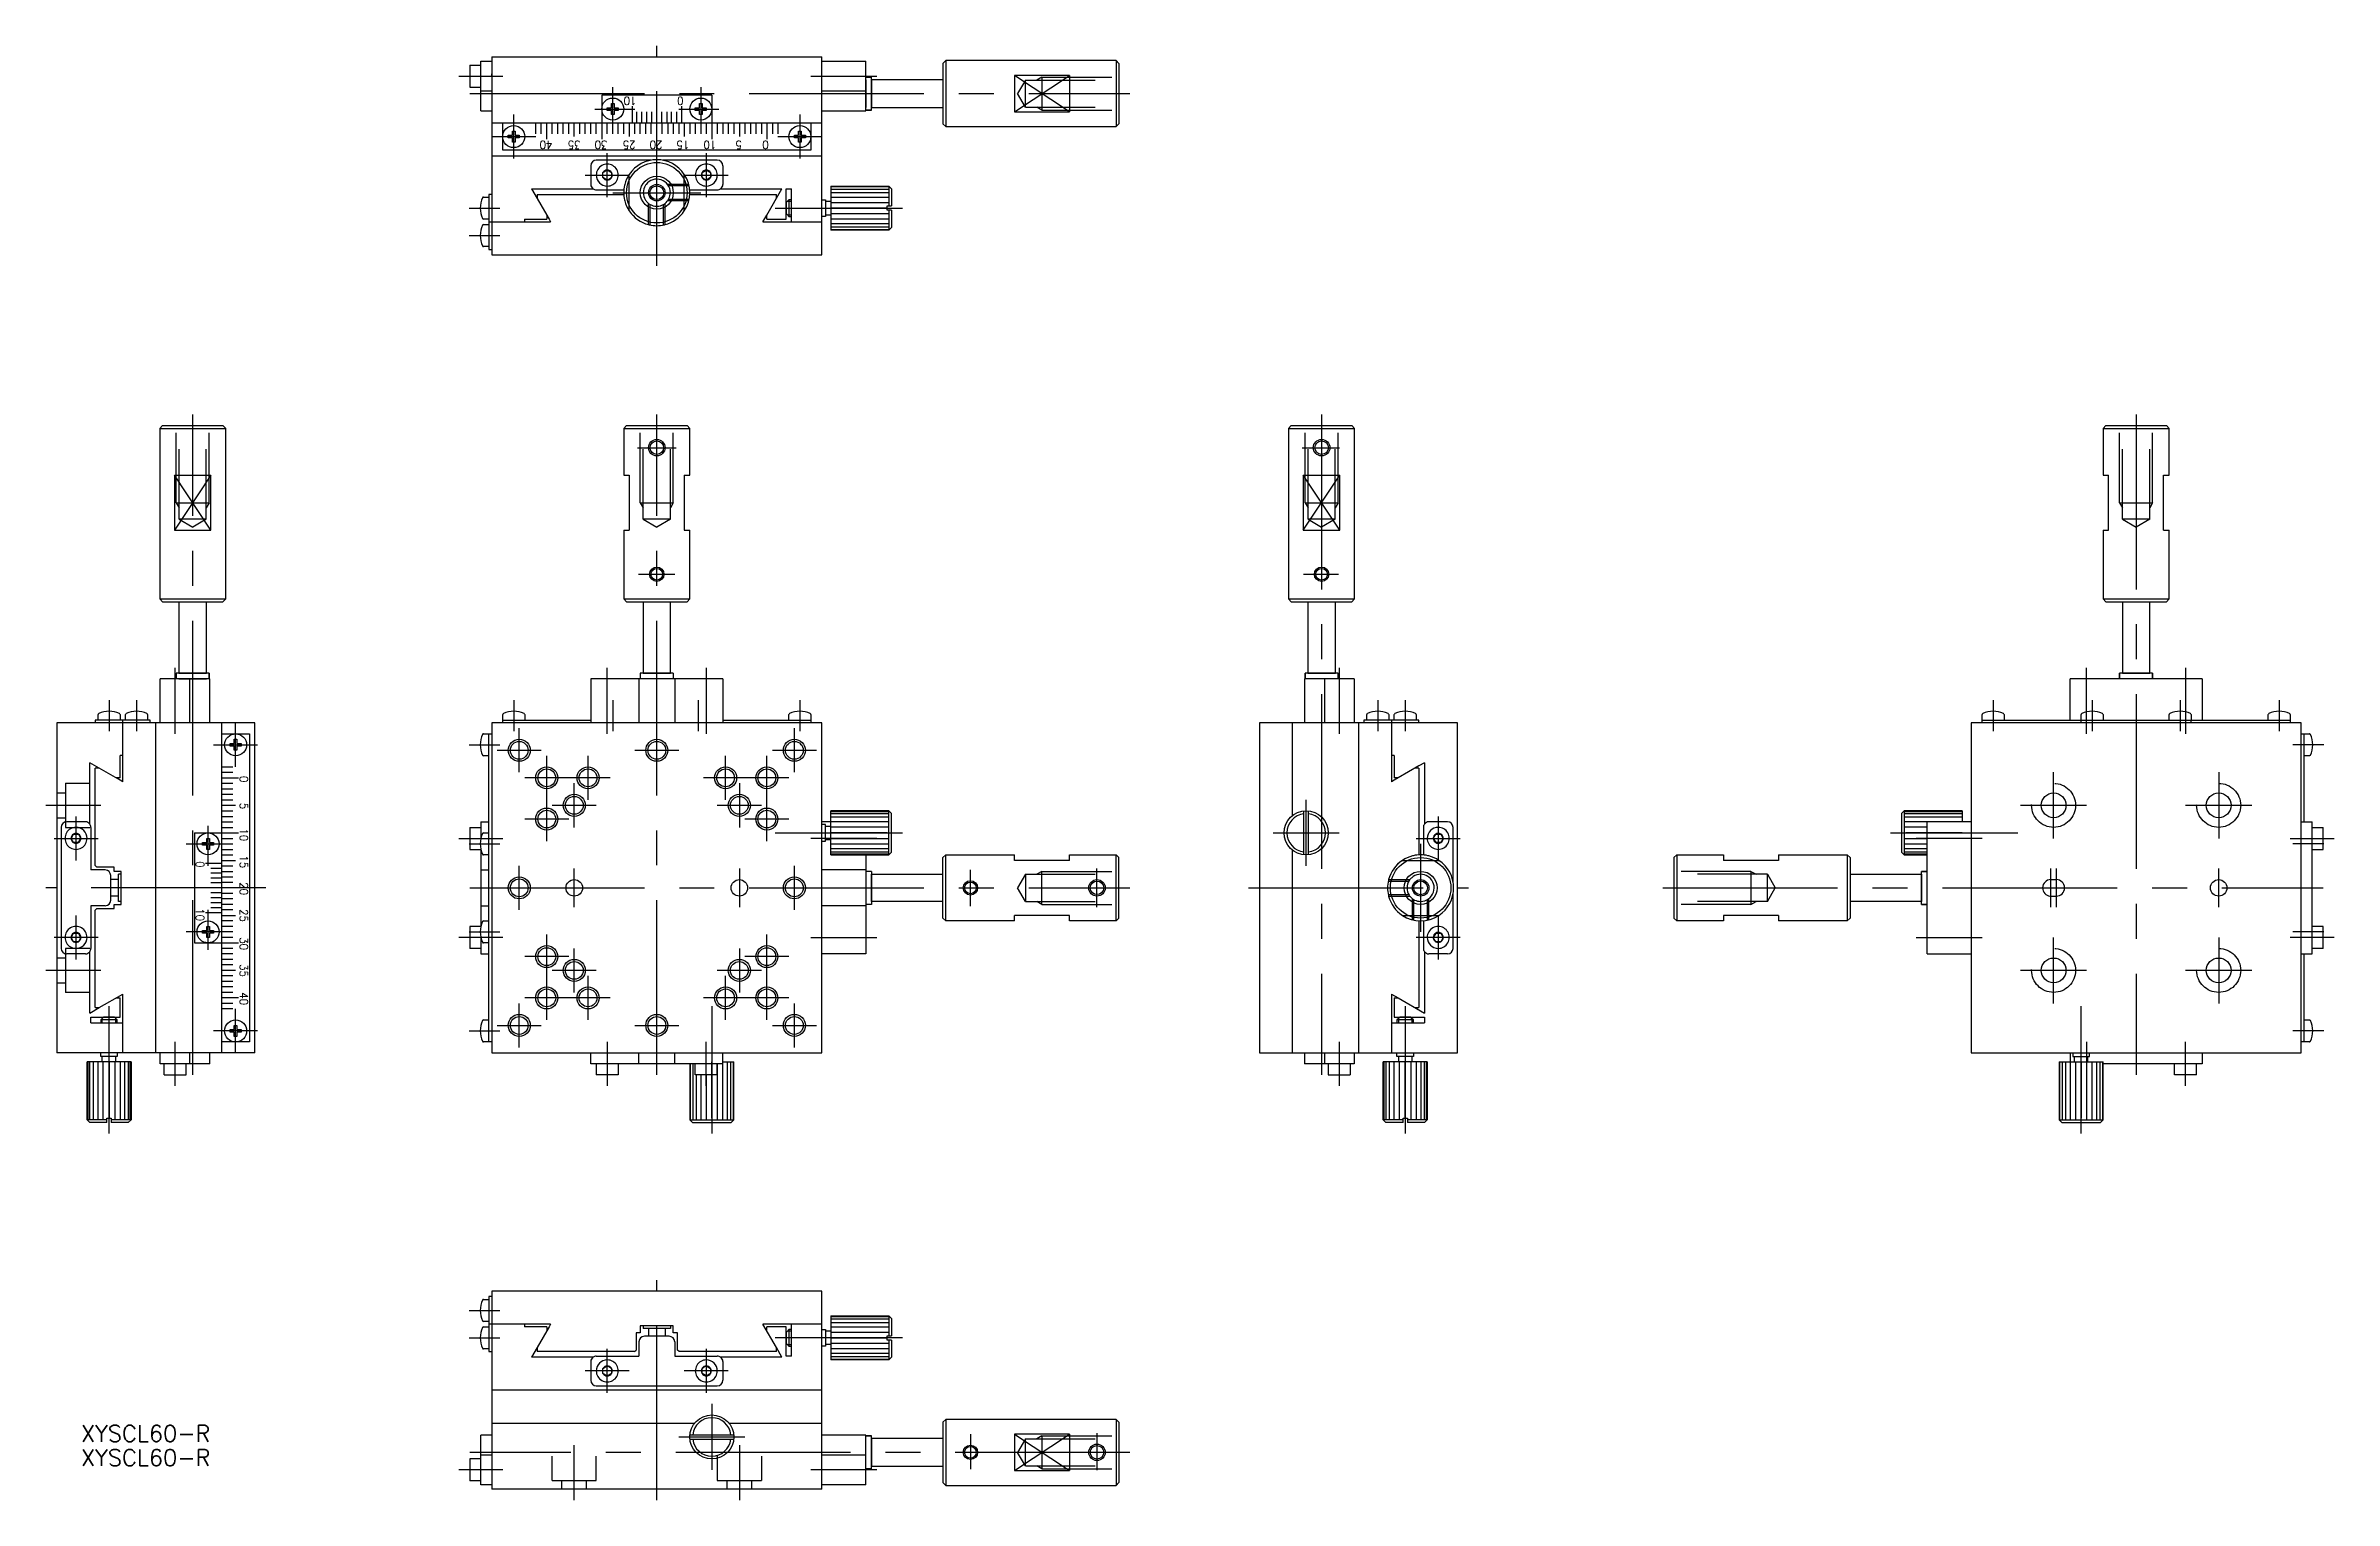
# Model space of a CAD drawing. Extents: x -233 to 183, y -111 to 153.
import ezdxf

# ---------------------------------------------------------------- set-up
doc = ezdxf.new("R2010")
doc.units = 0
doc.linetypes.add('CENTER', pattern=[50.8, 31.75, -6.35, 6.35, -6.35])
doc.linetypes.add('DASHED', pattern=[19.05, 12.7, -6.35])
doc.layers.get('0').update_dxf_attribs({"linetype": 'CONTINUOUS'})
doc.layers.add('CENTER', color=1, linetype='CENTER')
doc.styles.add('CONVERTER_1', font='txt.shx', dxfattribs={"width": 0.9})
doc.styles.get("Standard").update_dxf_attribs({"font": 'txt.shx', "height": 3, "bigfont": 'bigfont.shx'})

msp = doc.modelspace()

# ---------------------------------------------------------------- texts
at = {"color": 7, "linetype": 'CONTINUOUS', "style": 'CONVERTER_1', "width": 0.9}
for s, rotation, p in [('10', 180, (-126.06, 143.79)), ('0', 180, (-117.51, 143.79)), ('40', 180, (-141.33, 135.79)), ('35', 180, (-136.22, 135.79)), ('30', 180, (-131.33, 135.79)), ('25', 180, (-126.22, 135.79)), ('20', 180, (-121.33, 135.79)), ('15', 180, (-116.45, 135.79)), ('10', 180, (-111.56, 135.79)), ('5', 180, (-106.9, 135.79)), ('0', 180, (-102.01, 135.79)), ('0', 270, (-198.16, 20.34)), ('5', 270, (-198.16, 15.45)), ('10', 270, (-198.16, 10.79)), ('0', 270, (-206.13, 4.84)), ('15', 270, (-198.16, 5.9)), ('20', 270, (-198.16, 1.01)), ('10', 270, (-206.13, -3.71)), ('25', 270, (-198.16, -3.87)), ('30', 270, (-198.16, -8.99)), ('35', 270, (-198.16, -13.87)), ('40', 270, (-198.16, -18.99))]:
    msp.add_text(s, height=1.5, rotation=rotation, dxfattribs=at).set_placement(p)
at = {"color": 7, "linetype": 'CONTINUOUS'}
for p in [(-227, -100.66), (-227, -105.05)]:
    msp.add_text('XYSCL60-R', height=3, dxfattribs=at).set_placement(p)

# ---------------------------------------------------------------- linework, layer by layer
at = {"color": 7, "linetype": 'CONTINUOUS'}
for p, q in [((-154.35, 147.54), (-154.35, 150.24)), ((-154.35, 150.24), (-152.35, 150.24)), ((-152.35, 151.04), (-152.35, 133.04)), ((-152.35, 151.04), (-137.1, 151.04)), ((-152.35, 151.04), (-152.35, 150.24)), ((-152.35, 150.24), (-152.35, 147.34)), ((-137.1, 151.04), (-92.35, 151.04)), ((-92.35, 141.24), (-92.35, 151.04)), ((-92.35, 141.24), (-92.35, 151.04)), ((-92.35, 141.24), (-92.35, 151.04)), ((-92.35, 140.44), (-92.35, 151.04)), ((-92.35, 150.24), (-92.35, 151.04)), ((-92.35, 150.24), (-92.35, 151.04)), ((-92.35, 150.24), (-92.35, 151.04)), ((-92.35, 150.24), (-84.35, 150.24)), ((-84.35, 144.84), (-84.35, 150.24)), ((-69.85, 150.34), (-70.35, 149.84)), ((-70.35, 149.84), (-70.35, 138.84)), ((-46.35, 150.34), (-69.85, 150.34)), ((-69.85, 150.34), (-69.85, 138.34)), ((-38.85, 150.34), (-46.35, 150.34)), ((-38.85, 150.34), (-38.85, 138.34)), ((-38.35, 149.84), (-38.85, 150.34)), ((-38.35, 149.84), (-38.35, 138.84)), ((-156.35, 149.54), (-156.35, 147.54)), ((-156.35, 149.54), (-154.35, 149.54)), ((-156.35, 147.54), (-156.35, 145.54)), ((-154.35, 141.24), (-154.35, 147.54)), ((-152.35, 148.34), (-152.35, 147.64)), ((-152.35, 147.64), (-152.35, 147.94)), ((-152.35, 147.54), (-152.35, 141.24)), ((-152.35, 147.54), (-152.35, 147.54)), ((-84.35, 147.34), (-83.35, 147.34)), ((-84.35, 147.34), (-83.35, 147.34)), ((-83.35, 147.34), (-84.35, 147.34)), ((-83.35, 147.34), (-84.35, 147.34)), ((-84.35, 141.34), (-84.35, 147.34)), ((-84.35, 146.84), (-84.35, 147.34)), ((-84.35, 141.84), (-84.35, 146.84)), ((-84.35, 146.84), (-84.35, 143.11)), ((-84.35, 146.84), (-84.35, 145.57)), ((-84.35, 146.84), (-84.35, 145.84)), ((-84.35, 146.84), (-84.35, 145.84)), ((-84.35, 145.84), (-84.35, 145.57)), ((-84.35, 145.84), (-84.35, 145.57)), ((-84.35, 145.57), (-84.35, 141.84)), ((-83.35, 141.34), (-83.35, 147.34)), ((-83.35, 141.34), (-83.35, 147.34)), ((-83.35, 146.84), (-83.35, 147.34)), ((-83.35, 146.84), (-83.35, 147.34)), ((-83.35, 146.84), (-83.35, 147.34)), ((-83.35, 146.84), (-83.35, 147.34)), ((-70.35, 146.84), (-83.35, 146.84)), ((-83.35, 141.84), (-83.35, 146.84)), ((-83.35, 141.84), (-83.35, 146.84)), ((-83.35, 141.84), (-83.35, 146.84)), ((-83.35, 141.84), (-83.35, 146.84)), ((-83.35, 146.84), (-83.35, 145.84)), ((-83.35, 146.84), (-83.35, 145.84)), ((-83.35, 146.84), (-83.35, 145.57)), ((-83.35, 145.84), (-83.35, 145.57)), ((-83.35, 145.84), (-83.35, 145.57)), ((-83.35, 145.57), (-83.35, 141.84)), ((-47.35, 147.66), (-57.35, 147.66)), ((-57.35, 147.66), (-57.35, 144.34)), ((-47.35, 147.66), (-47.35, 144.34)), ((-38.35, 147.34), (-38.35, 146.8)), ((-38.35, 146.8), (-38.35, 141.88)), ((-156.35, 145.54), (-154.35, 145.54)), ((-154.35, 144.84), (-152.35, 144.84)), ((-112.35, 144.04), (-132.35, 144.04)), ((-132.35, 144.04), (-132.35, 136.04)), ((-131.35, 141.29), (-131.35, 141.79)), ((-131.35, 141.79), (-130.6, 141.79)), ((-130.6, 142.54), (-130.1, 142.54)), ((-130.6, 141.79), (-130.6, 142.54)), ((-130.1, 142.54), (-130.1, 141.79)), ((-130.1, 141.79), (-129.35, 141.79)), ((-129.35, 141.79), (-129.35, 141.29)), ((-126.85, 142.04), (-126.85, 139.04)), ((-122.35, 139.04), (-122.35, 141.54)), ((-117.85, 142.04), (-117.85, 139.04)), ((-115.35, 141.29), (-115.35, 141.79)), ((-115.35, 141.79), (-114.6, 141.79)), ((-114.6, 141.79), (-114.6, 142.54)), ((-114.6, 142.54), (-114.1, 142.54)), ((-114.1, 142.54), (-114.1, 141.79)), ((-114.1, 141.79), (-113.35, 141.79)), ((-113.35, 141.79), (-113.35, 141.29)), ((-112.35, 144.04), (-112.35, 136.04)), ((-92.35, 144.84), (-84.35, 144.84)), ((-84.35, 141.24), (-84.35, 144.84)), ((-84.35, 143.11), (-84.35, 142.84)), ((-84.35, 143.11), (-84.35, 141.84)), ((-84.35, 143.11), (-84.35, 142.84)), ((-84.35, 142.84), (-84.35, 141.84)), ((-84.35, 142.84), (-84.35, 141.84)), ((-83.35, 143.11), (-83.35, 142.84)), ((-83.35, 143.11), (-83.35, 141.84)), ((-83.35, 143.11), (-83.35, 142.84)), ((-83.35, 142.84), (-83.35, 141.84)), ((-83.35, 142.84), (-83.35, 141.84)), ((-83.35, 141.84), (-70.35, 141.84)), ((-83.35, 141.34), (-83.35, 141.84)), ((-83.35, 141.34), (-83.35, 141.84)), ((-83.35, 141.34), (-83.35, 141.84)), ((-83.35, 141.34), (-83.35, 141.84)), ((-57.35, 144.34), (-57.35, 141.02)), ((-47.35, 144.34), (-47.35, 141.02)), ((-38.35, 141.88), (-38.35, 141.34)), ((-154.35, 141.24), (-152.35, 141.24)), ((-154.35, 141.24), (-152.35, 141.24)), ((-152.35, 139.04), (-139.85, 139.04)), ((-150.35, 134.04), (-150.35, 139.04)), ((-148.6, 136.79), (-148.6, 137.54)), ((-148.6, 137.54), (-148.1, 137.54)), ((-148.1, 137.54), (-148.1, 136.79)), ((-144.35, 137.04), (-144.35, 139.04)), ((-143.35, 137.04), (-143.35, 139.04)), ((-142.35, 136.04), (-142.35, 139.04)), ((-141.35, 137.04), (-141.35, 139.04)), ((-140.85, 139.04), (-128.85, 139.04)), ((-140.35, 137.04), (-140.35, 139.04)), ((-139.35, 137.04), (-139.35, 139.04)), ((-138.35, 137.04), (-138.35, 139.04)), ((-137.35, 136.54), (-137.35, 139.04)), ((-136.35, 137.04), (-136.35, 139.04)), ((-135.35, 137.04), (-135.35, 139.04)), ((-134.35, 137.04), (-134.35, 139.04)), ((-133.35, 137.04), (-133.35, 139.04)), ((-130.6, 141.29), (-131.35, 141.29)), ((-131.35, 137.04), (-131.35, 139.04)), ((-130.6, 140.54), (-130.6, 141.29)), ((-130.1, 140.54), (-130.6, 140.54)), ((-130.35, 137.04), (-130.35, 139.04)), ((-130.1, 141.29), (-130.1, 140.54)), ((-129.35, 141.29), (-130.1, 141.29)), ((-129.35, 137.04), (-129.35, 139.04)), ((-128.85, 139.04), (-114.85, 139.04)), ((-128.35, 137.04), (-128.35, 139.04)), ((-127.35, 139.04), (-127.35, 136.54)), ((-126.35, 137.04), (-126.35, 139.04)), ((-125.95, 139.04), (-125.95, 141.04)), ((-125.35, 137.04), (-125.35, 139.04)), ((-125.05, 139.04), (-125.05, 141.04)), ((-124.35, 137.04), (-124.35, 139.04)), ((-124.15, 139.04), (-124.15, 141.04)), ((-123.35, 137.04), (-123.35, 139.04)), ((-123.25, 139.04), (-123.25, 141.04)), ((-122.35, 136.04), (-122.35, 139.04)), ((-121.45, 139.04), (-121.45, 141.04)), ((-121.35, 137.04), (-121.35, 139.04)), ((-120.55, 141.04), (-120.55, 139.04)), ((-120.35, 139.04), (-120.35, 137.04)), ((-119.65, 139.04), (-119.65, 141.04)), ((-119.35, 139.04), (-119.35, 137.04)), ((-118.75, 141.04), (-118.75, 139.04)), ((-118.35, 139.04), (-118.35, 137.04)), ((-117.35, 139.04), (-117.35, 136.54)), ((-116.35, 139.04), (-116.35, 137.04)), ((-114.6, 141.29), (-115.35, 141.29)), ((-115.35, 139.04), (-115.35, 137.04)), ((-114.85, 139.04), (-92.35, 139.04)), ((-114.6, 140.54), (-114.6, 141.29)), ((-114.1, 140.54), (-114.6, 140.54)), ((-114.35, 139.04), (-114.35, 137.04)), ((-114.1, 141.29), (-114.1, 140.54)), ((-113.35, 141.29), (-114.1, 141.29)), ((-113.35, 139.04), (-113.35, 137.04)), ((-111.35, 139.04), (-111.35, 137.04)), ((-110.35, 139.04), (-110.35, 137.04)), ((-109.35, 139.04), (-109.35, 137.04)), ((-108.35, 139.04), (-108.35, 137.04)), ((-107.35, 139.04), (-107.35, 136.54)), ((-106.35, 139.04), (-106.35, 137.04)), ((-105.35, 139.04), (-105.35, 137.04)), ((-104.35, 139.04), (-104.35, 137.04)), ((-103.35, 139.04), (-103.35, 137.04)), ((-102.35, 139.04), (-102.35, 136.04)), ((-101.35, 139.04), (-101.35, 137.04)), ((-100.35, 139.04), (-100.35, 137.04)), ((-96.6, 136.79), (-96.6, 137.54)), ((-96.6, 137.54), (-96.1, 137.54)), ((-96.1, 137.54), (-96.1, 136.79)), ((-94.35, 139.04), (-94.35, 134.04)), ((-92.35, 141.24), (-84.35, 141.24)), ((-92.35, 141.24), (-90.35, 141.24)), ((-92.35, 139.04), (-92.35, 141.04)), ((-92.35, 133.04), (-92.35, 139.04)), ((-84.35, 141.34), (-83.35, 141.34)), ((-84.35, 141.34), (-83.35, 141.34)), ((-83.35, 141.34), (-84.35, 141.34)), ((-83.35, 141.34), (-84.35, 141.34)), ((-70.35, 138.84), (-69.85, 138.34)), ((-69.85, 138.34), (-46.35, 138.34)), ((-57.35, 141.02), (-47.35, 141.02)), ((-46.35, 138.34), (-38.85, 138.34)), ((-38.85, 138.34), (-38.35, 138.84)), ((-94.35, 134.04), (-150.35, 134.04)), ((-149.35, 136.29), (-149.35, 136.79)), ((-149.35, 136.79), (-148.6, 136.79)), ((-148.6, 136.29), (-149.35, 136.29)), ((-148.6, 135.54), (-148.6, 136.29)), ((-148.1, 135.54), (-148.6, 135.54)), ((-148.1, 136.79), (-147.35, 136.79)), ((-147.35, 136.29), (-148.1, 136.29)), ((-148.1, 136.29), (-148.1, 135.54)), ((-147.35, 136.79), (-147.35, 136.29)), ((-97.35, 136.29), (-97.35, 136.79)), ((-97.35, 136.79), (-96.6, 136.79)), ((-96.6, 136.29), (-97.35, 136.29)), ((-96.6, 135.54), (-96.6, 136.29)), ((-96.1, 135.54), (-96.6, 135.54)), ((-96.1, 136.79), (-95.35, 136.79)), ((-95.35, 136.29), (-96.1, 136.29)), ((-96.1, 136.29), (-96.1, 135.54)), ((-95.35, 136.79), (-95.35, 136.29)), ((-152.35, 133.04), (-152.35, 120.54)), ((-152.35, 133.04), (-92.35, 133.04)), ((-134.35, 131.24), (-134.35, 127.84)), ((-123.44, 132.24), (-133.35, 132.24)), ((-132.13, 129.99), (-131.35, 130.44)), ((-132.13, 129.09), (-132.13, 129.99)), ((-131.35, 128.64), (-132.13, 129.09)), ((-131.35, 130.44), (-130.57, 129.99)), ((-131.35, 128.64), (-130.57, 129.09)), ((-130.57, 129.99), (-130.57, 129.09)), ((-111.35, 132.24), (-121.26, 132.24)), ((-114.13, 129.99), (-113.35, 130.44)), ((-114.13, 129.09), (-114.13, 129.99)), ((-114.13, 129.09), (-113.35, 128.64)), ((-113.35, 130.44), (-112.57, 129.99)), ((-112.57, 129.09), (-113.35, 128.64)), ((-112.57, 129.99), (-112.57, 129.09)), ((-110.35, 131.24), (-110.35, 127.84)), ((-92.35, 121.04), (-92.35, 133.04)), ((-153.84, 125.54), (-152.85, 125.54)), ((-152.85, 126.04), (-152.85, 121.04)), ((-152.35, 126.04), (-152.85, 126.04)), ((-145.1, 127.04), (-133.95, 127.04)), ((-145.1, 127.04), (-144.52, 126.04)), ((-144.52, 126.04), (-142.35, 122.27)), ((-144.1, 126.04), (-128.34, 126.04)), ((-144.1, 126.04), (-144.1, 125.3)), ((-133.35, 126.84), (-128.31, 126.84)), ((-116.39, 126.84), (-111.35, 126.84)), ((-116.35, 126.04), (-100.6, 126.04)), ((-110.75, 127.04), (-99.6, 127.04)), ((-102.35, 122.27), (-99.6, 127.04)), ((-100.6, 125.3), (-100.6, 126.04)), ((-98.85, 121.54), (-98.85, 127.04)), ((-98.85, 127.04), (-97.85, 127.04)), ((-98.35, 125.04), (-98.62, 124.77)), ((-98.35, 125.04), (-98.35, 122.04)), ((-97.85, 125.04), (-98.35, 125.04)), ((-97.85, 121.04), (-97.85, 127.04)), ((-92.35, 125.04), (-91.71, 125.04)), ((-91.71, 125.04), (-91.71, 122.04)), ((-90.71, 127.54), (-80.21, 127.54)), ((-90.71, 127.54), (-90.71, 124.77)), ((-80.21, 127.4), (-90.71, 127.4)), ((-90.71, 127), (-80.21, 127)), ((-90.71, 126.37), (-80.21, 126.37)), ((-90.71, 125.54), (-80.21, 125.54)), ((-80.21, 127.54), (-80.21, 123.94)), ((-79.71, 127.04), (-80.21, 127.54)), ((-79.71, 127.04), (-79.71, 123.94)), ((-152.85, 121.54), (-153.84, 121.54)), ((-152.85, 121.04), (-152.85, 116.04)), ((-152.85, 121.04), (-141.64, 121.04)), ((-146.39, 121.54), (-142.35, 121.54)), ((-146.39, 121.54), (-146.39, 121.04)), ((-142.35, 122.27), (-142.35, 121.54)), ((-142.35, 122.27), (-141.92, 121.54)), ((-141.92, 121.54), (-141.64, 121.04)), ((-103.06, 121.04), (-102.35, 122.27)), ((-103.06, 121.04), (-92.35, 121.04)), ((-102.35, 121.54), (-102.35, 122.27)), ((-102.35, 121.54), (-98.85, 121.54)), ((-98.62, 124.77), (-98.85, 124.54)), ((-98.85, 123.54), (-98.85, 124.54)), ((-98.85, 124.54), (-98.85, 122.54)), ((-98.85, 122.54), (-98.62, 122.32)), ((-98.62, 122.32), (-98.35, 122.04)), ((-98.35, 122.04), (-97.85, 122.04)), ((-92.35, 121.54), (-92.35, 122.04)), ((-91.71, 122.04), (-92.35, 122.04)), ((-92.35, 115.04), (-92.35, 121.04)), ((-91.71, 124.77), (-90.71, 124.77)), ((-91.71, 122.32), (-90.71, 122.32)), ((-90.71, 124.77), (-90.71, 123.54)), ((-90.71, 124.58), (-80.21, 124.58)), ((-80.51, 123.54), (-90.71, 123.54)), ((-90.71, 123.54), (-90.71, 122.32)), ((-80.21, 122.51), (-90.71, 122.51)), ((-90.71, 122.32), (-90.71, 119.68)), ((-80.21, 121.54), (-90.71, 121.54)), ((-80.21, 120.71), (-90.71, 120.71)), ((-80.51, 123.54), (-80.51, 123.94)), ((-80.51, 123.94), (-79.71, 123.94)), ((-80.51, 123.14), (-80.51, 123.54)), ((-79.71, 123.14), (-80.51, 123.14)), ((-80.21, 123.14), (-80.21, 119.54)), ((-79.71, 123.14), (-79.71, 120.04)), ((-153.84, 120.54), (-152.85, 120.54)), ((-152.85, 116.54), (-153.84, 116.54)), ((-152.35, 120.54), (-152.35, 119.04)), ((-152.35, 119.04), (-152.35, 115.04)), ((-80.21, 120.08), (-90.71, 120.08)), ((-90.71, 119.68), (-80.21, 119.68)), ((-90.71, 119.68), (-90.71, 119.54)), ((-80.21, 119.54), (-90.71, 119.54)), ((-80.21, 119.54), (-79.71, 120.04)), ((-152.85, 116.04), (-152.35, 116.04)), ((-152.35, 115.04), (-92.35, 115.04)), ((-212.2, 84), (-212.7, 83.5)), ((-212.7, 83.5), (-212.7, 76)), ((-212.7, 83.5), (-200.7, 83.5)), ((-212.2, 84), (-201.2, 84)), ((-209.7, 84), (-209.16, 84)), ((-209.16, 84), (-204.24, 84)), ((-204.24, 84), (-203.7, 84)), ((-200.7, 83.5), (-201.2, 84)), ((-200.7, 76), (-200.7, 83.5)), ((-127.85, 84), (-128.35, 83.5)), ((-128.35, 83.5), (-128.35, 76)), ((-128.35, 83.5), (-116.35, 83.5)), ((-127.85, 84), (-125.35, 84)), ((-125.35, 84), (-124.81, 84)), ((-124.81, 84), (-119.89, 84)), ((-119.89, 84), (-119.35, 84)), ((-119.35, 84), (-116.85, 84)), ((-116.35, 83.5), (-116.85, 84)), ((-116.35, 76), (-116.35, 83.5)), ((-7.03, 84), (-7.53, 83.5)), ((-7.53, 83.5), (-7.53, 76)), ((-7.53, 83.5), (4.47, 83.5)), ((-7.03, 84), (3.97, 84)), ((-4.53, 84), (-3.99, 84)), ((-3.99, 84), (0.93, 84)), ((0.93, 84), (1.47, 84)), ((4.47, 83.5), (3.97, 84)), ((4.47, 76), (4.47, 83.5)), ((141.01, 84), (140.51, 83.5)), ((140.51, 83.5), (140.51, 76)), ((140.51, 83.5), (152.51, 83.5)), ((141.01, 84), (152.01, 84)), ((143.51, 84), (144.05, 84)), ((144.05, 84), (148.97, 84)), ((148.97, 84), (149.51, 84)), ((152.51, 83.5), (152.01, 84)), ((152.51, 76), (152.51, 83.5)), ((-212.7, 76), (-212.7, 52.5)), ((-210.02, 75), (-210.02, 65)), ((-210.02, 75), (-206.7, 75)), ((-206.7, 75), (-203.39, 75)), ((-203.39, 65), (-203.39, 75)), ((-200.7, 52.5), (-200.7, 76)), ((-128.35, 76), (-128.35, 75)), ((-128.35, 75), (-127.35, 75)), ((-127.35, 75), (-127.35, 65)), ((-117.35, 75), (-117.35, 65)), ((-117.35, 75), (-116.35, 75)), ((-116.35, 75), (-116.35, 76)), ((-7.53, 76), (-7.53, 52.5)), ((-4.85, 75), (-4.85, 65)), ((-4.85, 75), (-1.53, 75)), ((-1.53, 75), (1.79, 75)), ((1.79, 65), (1.79, 75)), ((4.47, 52.5), (4.47, 76)), ((140.51, 76), (140.51, 75)), ((140.51, 75), (141.51, 75)), ((141.51, 65), (141.51, 75)), ((151.51, 65), (151.51, 75)), ((151.51, 75), (152.51, 75)), ((152.51, 75), (152.51, 76)), ((-210.02, 65), (-206.7, 65)), ((-206.7, 65), (-203.39, 65)), ((-128.35, 65), (-128.35, 52.5)), ((-128.35, 65), (-127.35, 65)), ((-117.35, 65), (-116.35, 65)), ((-116.35, 52.5), (-116.35, 65)), ((-4.85, 65), (-1.53, 65)), ((-1.53, 65), (1.79, 65)), ((140.51, 65), (140.51, 52.5)), ((140.51, 65), (141.51, 65)), ((151.51, 65), (152.51, 65)), ((152.51, 52.5), (152.51, 65)), ((-212.7, 52.5), (-200.7, 52.5)), ((-212.7, 52.5), (-212.2, 52)), ((-212.2, 52), (-201.2, 52)), ((-209.2, 52), (-209.2, 39)), ((-204.2, 39), (-204.2, 52)), ((-201.2, 52), (-200.7, 52.5)), ((-128.35, 52.5), (-116.35, 52.5)), ((-128.35, 52.5), (-127.85, 52)), ((-127.85, 52), (-116.85, 52)), ((-124.85, 52), (-124.85, 39)), ((-119.85, 39), (-119.85, 52)), ((-116.85, 52), (-116.35, 52.5)), ((-7.53, 52.5), (4.47, 52.5)), ((-7.53, 52.5), (-7.03, 52)), ((-7.03, 52), (3.97, 52)), ((-4.03, 52), (-4.03, 39)), ((0.97, 39), (0.97, 52)), ((3.97, 52), (4.47, 52.5)), ((140.51, 52.5), (152.51, 52.5)), ((140.51, 52.5), (141.01, 52)), ((141.01, 52), (152.01, 52)), ((144.01, 52), (144.01, 39)), ((149.01, 39), (149.01, 52)), ((152.01, 52), (152.51, 52.5)), ((-212.6, 30), (-212.6, 38)), ((-207.2, 38), (-212.6, 38)), ((-203.7, 39), (-209.7, 39)), ((-203.7, 39), (-209.7, 39)), ((-209.2, 39), (-209.7, 39)), ((-209.7, 39), (-209.7, 38)), ((-209.7, 39), (-209.7, 38)), ((-209.2, 39), (-209.7, 39)), ((-209.7, 38), (-209.7, 39)), ((-209.2, 39), (-209.7, 39)), ((-209.2, 39), (-209.7, 39)), ((-209.7, 38), (-209.7, 39)), ((-203.7, 38), (-209.7, 38)), ((-209.2, 38), (-209.7, 38)), ((-204.2, 39), (-209.2, 39)), ((-204.2, 39), (-209.2, 39)), ((-204.2, 39), (-209.2, 39)), ((-204.2, 39), (-209.2, 39)), ((-209.2, 39), (-207.93, 39)), ((-209.2, 39), (-208.2, 39)), ((-209.2, 39), (-208.2, 39)), ((-209.2, 38), (-205.47, 38)), ((-204.2, 38), (-209.2, 38)), ((-209.2, 38), (-208.2, 38)), ((-209.2, 38), (-208.2, 38)), ((-209.2, 38), (-207.93, 38)), ((-208.2, 39), (-207.93, 39)), ((-208.2, 39), (-207.93, 39)), ((-208.2, 38), (-207.93, 38)), ((-208.2, 38), (-207.93, 38)), ((-207.93, 39), (-204.2, 39)), ((-207.93, 38), (-204.2, 38)), ((-207.2, 30), (-207.2, 38)), ((-203.6, 38), (-207.2, 38)), ((-205.47, 39), (-205.2, 39)), ((-205.47, 39), (-204.2, 39)), ((-205.47, 39), (-205.2, 39)), ((-205.47, 38), (-205.2, 38)), ((-205.47, 38), (-204.2, 38)), ((-205.47, 38), (-205.2, 38)), ((-205.2, 39), (-204.2, 39)), ((-205.2, 39), (-204.2, 39)), ((-205.2, 38), (-204.2, 38)), ((-205.2, 38), (-204.2, 38)), ((-203.7, 39), (-204.2, 39)), ((-203.7, 39), (-204.2, 39)), ((-203.7, 39), (-204.2, 39)), ((-203.7, 39), (-204.2, 39)), ((-203.7, 39), (-203.7, 38)), ((-203.7, 39), (-203.7, 38)), ((-203.7, 38), (-203.7, 39)), ((-203.7, 38), (-203.7, 39)), ((-203.6, 30), (-203.6, 38)), ((-110.35, 38), (-134.35, 38)), ((-134.35, 38), (-134.35, 30)), ((-126.35, 38), (-134.35, 38)), ((-124.85, 38), (-126.35, 38)), ((-125.6, 38), (-125.6, 30)), ((-119.35, 39), (-125.35, 39)), ((-119.35, 39), (-125.35, 39)), ((-119.35, 39), (-125.35, 39)), ((-125.35, 39), (-125.35, 38)), ((-125.35, 39), (-125.35, 38)), ((-125.35, 39), (-125.35, 38)), ((-124.85, 39), (-125.35, 39)), ((-124.85, 39), (-125.35, 39)), ((-119.85, 39), (-124.85, 39)), ((-119.85, 39), (-124.85, 39)), ((-124.85, 39), (-123.85, 39)), ((-124.85, 39), (-123.85, 39)), ((-124.85, 39), (-123.58, 39)), ((-119.85, 38), (-124.85, 38)), ((-123.85, 39), (-123.58, 39)), ((-123.85, 39), (-123.58, 39)), ((-123.58, 39), (-119.85, 39)), ((-121.12, 39), (-120.85, 39)), ((-121.12, 39), (-119.85, 39)), ((-121.12, 39), (-120.85, 39)), ((-120.85, 39), (-119.85, 39)), ((-120.85, 39), (-119.85, 39)), ((-119.35, 39), (-119.85, 39)), ((-119.35, 39), (-119.85, 39)), ((-119.35, 38), (-119.85, 38)), ((-119.35, 39), (-119.35, 38)), ((-119.35, 39), (-119.35, 38)), ((-119.35, 39), (-119.35, 38)), ((-118.35, 38), (-119.35, 38)), ((-119.1, 38), (-119.1, 30)), ((-110.35, 38), (-118.35, 38)), ((-110.35, 38), (-110.35, 30)), ((-4.63, 38), (-4.63, 30)), ((-1.03, 38), (-4.63, 38)), ((1.47, 39), (-4.53, 39)), ((1.47, 39), (-4.53, 39)), ((1.47, 39), (-4.53, 39)), ((1.47, 39), (-4.53, 39)), ((-4.03, 39), (-4.53, 39)), ((-4.03, 39), (-4.53, 39)), ((-4.03, 39), (-4.53, 39)), ((-4.03, 39), (-4.53, 39)), ((-4.53, 39), (-4.53, 38)), ((-4.53, 39), (-4.53, 38)), ((-4.53, 38), (-4.53, 39)), ((-4.53, 38), (-4.53, 39)), ((-4.03, 38), (-4.53, 38)), ((0.97, 39), (-4.03, 39)), ((0.97, 39), (-4.03, 39)), ((-4.03, 39), (-2.76, 39)), ((-4.03, 39), (-3.03, 39)), ((-4.03, 39), (-3.03, 39)), ((0.97, 39), (-4.03, 39)), ((0.97, 39), (-4.03, 39)), ((-4.03, 39), (-3.03, 39)), ((-4.03, 39), (-3.03, 39)), ((-4.03, 39), (-2.76, 39)), ((-4.03, 39), (-0.3, 39)), ((0.97, 38), (-4.03, 38)), ((-3.03, 39), (-2.76, 39)), ((-3.03, 39), (-2.76, 39)), ((-3.03, 39), (-2.76, 39)), ((-3.03, 39), (-2.76, 39)), ((-2.76, 39), (0.97, 39)), ((-2.76, 39), (0.97, 39)), ((-1.03, 38), (-1.03, 30)), ((4.37, 38), (-1.03, 38)), ((-0.3, 39), (-0.03, 39)), ((-0.3, 39), (0.97, 39)), ((-0.3, 39), (-0.03, 39)), ((-0.3, 39), (-0.03, 39)), ((-0.3, 39), (0.97, 39)), ((-0.3, 39), (-0.03, 39)), ((-0.03, 39), (0.97, 39)), ((-0.03, 39), (0.97, 39)), ((-0.03, 39), (0.97, 39)), ((-0.03, 39), (0.97, 39)), ((1.47, 39), (0.97, 39)), ((1.47, 39), (0.97, 39)), ((1.47, 39), (0.97, 39)), ((1.47, 39), (0.97, 39)), ((1.47, 39), (1.47, 38)), ((1.47, 39), (1.47, 38)), ((1.47, 38), (1.47, 39)), ((1.47, 38), (1.47, 39)), ((4.37, 38), (4.37, 30)), ((144.01, 38), (134.51, 38)), ((134.51, 30.5), (134.51, 38)), ((149.51, 39), (143.51, 39)), ((149.51, 39), (143.51, 39)), ((144.01, 39), (143.51, 39)), ((143.51, 39), (143.51, 38)), ((143.51, 39), (143.51, 38)), ((144.01, 39), (143.51, 39)), ((143.51, 38), (143.51, 39)), ((144.01, 39), (143.51, 39)), ((144.01, 39), (143.51, 39)), ((143.51, 38), (143.51, 39)), ((149.01, 39), (144.01, 39)), ((149.01, 39), (144.01, 39)), ((144.01, 39), (147.74, 39)), ((144.01, 39), (145.28, 39)), ((149.01, 39), (144.01, 39)), ((149.01, 39), (144.01, 39)), ((144.01, 39), (145.01, 39)), ((144.01, 39), (145.01, 39)), ((149.01, 38), (144.01, 38)), ((145.01, 39), (145.28, 39)), ((145.01, 39), (145.28, 39)), ((147.74, 39), (148.01, 39)), ((147.74, 39), (149.01, 39)), ((147.74, 39), (148.01, 39)), ((148.01, 39), (149.01, 39)), ((148.01, 39), (149.01, 39)), ((149.51, 39), (149.01, 39)), ((149.51, 39), (149.01, 39)), ((149.51, 39), (149.01, 39)), ((149.51, 39), (149.01, 39)), ((149.51, 38), (149.01, 38)), ((149.51, 39), (149.51, 38)), ((149.51, 39), (149.51, 38)), ((149.51, 38), (149.51, 39)), ((149.51, 38), (149.51, 39)), ((158.51, 38), (149.51, 38)), ((158.51, 38), (158.51, 30.5)), ((-231.4, 30), (-231.4, -30)), ((-195.4, 30), (-231.4, 30)), ((-214.4, 30.5), (-224.4, 30.5)), ((-224.4, 30.5), (-224.4, 30)), ((-223.9, 30.5), (-223.9, 31.49)), ((-219.9, 31.49), (-219.9, 30.5)), ((-219.4, 19.29), (-219.4, 30.5)), ((-218.9, 30.5), (-218.9, 31.49)), ((-214.9, 31.49), (-214.9, 30.5)), ((-214.4, 30), (-214.4, 30.5)), ((-213.4, -14.75), (-213.4, 30)), ((-203.6, 30), (-203.6, 32)), ((-201.4, 7.5), (-201.4, 30)), ((-195.4, -30), (-195.4, 30)), ((-92.35, 30), (-152.35, 30)), ((-152.35, 30), (-152.35, -30)), ((-150.35, 30.5), (-150.35, 31.49)), ((-150.35, 30.5), (-134.35, 30.5)), ((-150.35, 30), (-150.35, 30.5)), ((-146.35, 31.49), (-146.35, 30.5)), ((-110.35, 30.5), (-94.35, 30.5)), ((-92.35, 30), (-108.35, 30)), ((-98.35, 30.5), (-98.35, 31.49)), ((-94.35, 31.49), (-94.35, 30.5)), ((-94.35, 30.5), (-94.35, 30)), ((-92.35, -30), (-92.35, 30)), ((-12.83, 30), (-12.83, -30)), ((23.17, 30), (-12.83, 30)), ((-6.83, 19), (-6.83, 30)), ((-4.63, 32), (-4.63, 30)), ((5.17, 30), (4.37, 30)), ((5.17, 30), (5.17, -30)), ((11.17, 30.5), (6.17, 30.5)), ((6.17, 30.5), (6.17, 30)), ((6.67, 30.5), (6.67, 31.49)), ((10.67, 31.49), (10.67, 30.5)), ((11.17, 30.5), (11.17, 19.29)), ((16.17, 30.5), (11.17, 30.5)), ((11.67, 30.5), (11.67, 31.49)), ((15.67, 31.49), (15.67, 30.5)), ((16.17, 30), (16.17, 30.5)), ((23.17, -30), (23.17, 30)), ((116.51, 30), (116.51, -30)), ((136.83, 30), (116.51, 30)), ((118.51, 30.5), (118.51, 31.49)), ((118.51, 30.5), (136.83, 30.5)), ((118.51, 30), (118.51, 30.5)), ((122.51, 31.49), (122.51, 30.5)), ((136.51, 30.5), (136.51, 31.49)), ((136.51, 30), (136.51, 30.5)), ((136.83, 30.5), (156.83, 30.5)), ((156.83, 30), (136.83, 30)), ((140.51, 31.49), (140.51, 30.5)), ((152.51, 30.5), (152.51, 31.49)), ((156.51, 31.49), (156.51, 30.5)), ((156.51, 30), (156.51, 30.5)), ((156.83, 30.5), (174.51, 30.5)), ((176.51, 30), (156.83, 30)), ((170.51, 30.5), (170.51, 31.49)), ((174.51, 31.49), (174.51, 30.5)), ((174.51, 30.5), (174.51, 30)), ((176.51, 5), (176.51, 30)), ((-201.4, 28), (-196.4, 28)), ((-199.9, 25.75), (-199.9, 26.25)), ((-199.9, 26.25), (-199.15, 26.25)), ((-199.15, 25.75), (-199.9, 25.75)), ((-199.15, 26.25), (-199.15, 27)), ((-199.15, 27), (-198.65, 27)), ((-199.15, 25), (-199.15, 25.75)), ((-198.65, 25), (-199.15, 25)), ((-198.65, 27), (-198.65, 26.25)), ((-198.65, 26.25), (-197.9, 26.25)), ((-197.9, 25.75), (-198.65, 25.75)), ((-198.65, 25.75), (-198.65, 25)), ((-197.9, 26.25), (-197.9, 25.75)), ((-196.4, 28), (-196.4, -28)), ((-153.84, 28), (-152.85, 28)), ((-152.85, -28), (-152.85, 28)), ((-152.85, 28), (-152.35, 28)), ((176.51, 28), (177.01, 28)), ((177.01, 28), (177.01, 12)), ((177.01, 28), (178, 28)), ((-225.4, 11.6), (-225.4, 22.75)), ((-223.67, 21.75), (-225.4, 22.75)), ((-224.4, 4.05), (-224.4, 21.75)), ((-223.67, 21.75), (-224.4, 21.75)), ((-219.9, 19.58), (-223.67, 21.75)), ((-219.9, 20), (-219.9, 24.04)), ((-219.4, 24.04), (-219.9, 24.04)), ((-201.4, 22), (-199.4, 22)), ((-201.4, 21), (-199.4, 21)), ((-152.85, 24), (-153.84, 24)), ((11.67, 24.04), (11.17, 24.04)), ((11.67, 24.04), (11.67, 20)), ((16.17, 22.17), (12.4, 20)), ((16.17, 21.75), (15.43, 21.75)), ((17.17, 22.75), (16.17, 22.17)), ((16.17, 21.75), (16.17, 6)), ((17.17, 22.75), (17.17, 11.6)), ((178, 24), (177.01, 24)), ((-219.9, 20), (-220.63, 20)), ((-219.9, 19.58), (-220.63, 20)), ((-219.4, 19.29), (-219.9, 19.58)), ((-219.4, 19.29), (-219.9, 19.58)), ((-201.4, 20), (-198.4, 20)), ((-201.4, 19), (-199.4, 19)), ((-201.4, 18), (-199.4, 18)), ((-201.4, 17), (-199.4, 17)), ((-6.83, 13.12), (-6.83, 19)), ((11.67, 19.58), (11.17, 19.29)), ((12.4, 20), (11.67, 19.58)), ((12.4, 20), (11.67, 20)), ((-201.4, 16), (-199.4, 16)), ((-201.4, 15), (-198.9, 15)), ((-201.4, 14), (-199.4, 14)), ((-201.4, 13), (-199.4, 13)), ((-80.21, 14), (-90.71, 14)), ((-90.71, 13.86), (-90.71, 14)), ((-90.71, 13.86), (-80.21, 13.86)), ((-90.71, 11.22), (-90.71, 13.86)), ((-80.21, 13.46), (-90.71, 13.46)), ((-80.21, 12.83), (-90.71, 12.83)), ((-80.21, 14), (-79.71, 13.5)), ((-80.21, 6), (-80.21, 14)), ((-79.71, 6.5), (-79.71, 13.5)), ((-4.73, 6.02), (-4.73, 13.98)), ((-3.93, 6.02), (-3.93, 13.98)), ((103.87, 13.5), (104.37, 14)), ((103.87, 13.5), (103.87, 6.5)), ((104.37, 14), (104.37, 6)), ((114.87, 14), (104.37, 14)), ((104.37, 13.86), (114.87, 13.86)), ((114.87, 13.46), (104.37, 13.46)), ((114.87, 12.83), (104.37, 12.83)), ((114.87, 14), (114.87, 13.86)), ((114.87, 13.86), (114.87, 12)), ((-230.6, 11), (-230.6, -11)), ((-226.2, 12), (-229.6, 12)), ((-228.8, 9), (-228.35, 9.78)), ((-228.35, 8.22), (-228.8, 9)), ((-228.35, 9.78), (-227.45, 9.78)), ((-227.45, 9.78), (-227, 9)), ((-227.45, 8.22), (-227, 9)), ((-225.2, 11), (-225.2, 3.25)), ((-206.4, 10), (-206.4, -10)), ((-206.4, 10), (-198.4, 10)), ((-204.15, 9), (-203.65, 9)), ((-204.15, 8.25), (-204.15, 9)), ((-203.65, 9), (-203.65, 8.25)), ((-201.4, 12), (-199.4, 12)), ((-201.4, 11), (-199.4, 11)), ((-201.4, 9), (-199.4, 9)), ((-156.35, 11), (-156.35, 7)), ((-156.35, 11), (-154.35, 11)), ((-154.35, 12), (-154.35, 8.93)), ((-154.35, 12), (-152.85, 12)), ((-153.84, 10), (-152.85, 10)), ((-84.35, 12), (-92.35, 12)), ((-91.71, 11.5), (-92.35, 11.5)), ((-92.35, 8.5), (-91.71, 8.5)), ((-91.71, 8.5), (-91.71, 11.5)), ((-91.71, 11.22), (-90.71, 11.22)), ((-91.71, 8.77), (-90.71, 8.77)), ((-80.21, 12), (-90.71, 12)), ((-90.71, 10), (-90.71, 11.22)), ((-80.21, 11.04), (-90.71, 11.04)), ((-80.51, 10), (-90.71, 10)), ((-90.71, 8.77), (-90.71, 10)), ((-90.71, 8.96), (-80.21, 8.96)), ((-90.71, 6), (-90.71, 8.77)), ((16.97, 11), (16.97, 5.96)), ((21.37, 12), (17.97, 12)), ((18.77, 9), (19.22, 9.78)), ((18.77, 9), (19.22, 8.22)), ((19.22, 9.78), (20.12, 9.78)), ((20.12, 9.78), (20.57, 9)), ((20.57, 9), (20.12, 8.22)), ((22.37, 1.09), (22.37, 11)), ((114.87, 12), (104.37, 12)), ((108.51, 11.04), (104.37, 11.04)), ((104.37, 8.96), (108.51, 8.96)), ((114.87, 10), (104.67, 10)), ((116.51, 12), (108.51, 12)), ((108.51, 2.5), (108.51, 12)), ((176.51, 12), (178.51, 12)), ((178.51, 5), (178.51, 12)), ((178.51, 11), (180.51, 11)), ((180.51, 7), (180.51, 11)), ((-227.45, 8.22), (-228.35, 8.22)), ((-204.9, 8.25), (-204.15, 8.25)), ((-204.9, 7.75), (-204.9, 8.25)), ((-204.15, 7.75), (-204.9, 7.75)), ((-204.4, 4.5), (-201.4, 4.5)), ((-204.15, 7), (-204.15, 7.75)), ((-203.65, 7), (-204.15, 7)), ((-203.65, 8.25), (-202.9, 8.25)), ((-203.65, 7.75), (-203.65, 7)), ((-202.9, 7.75), (-203.65, 7.75)), ((-202.9, 8.25), (-202.9, 7.75)), ((-201.4, 8), (-199.4, 8)), ((-201.4, -6.5), (-201.4, 7.5)), ((-201.4, 7), (-199.4, 7)), ((-201.4, 6), (-199.4, 6)), ((-201.4, 5), (-198.9, 5)), ((-156.35, 7), (-154.35, 7)), ((-154.35, 7.07), (-154.35, 5)), ((-154.35, 5), (-154.35, 3.5)), ((-152.85, 6), (-153.84, 6)), ((-90.71, 8), (-80.21, 8)), ((-90.71, 7.17), (-80.21, 7.17)), ((-90.71, 6.54), (-80.21, 6.54)), ((-80.21, 6.14), (-90.71, 6.14)), ((-90.71, 6), (-80.21, 6)), ((-84.35, 6), (-84.35, -12)), ((-79.71, 6.5), (-80.21, 6)), ((-70.35, 5.5), (-69.85, 6)), ((-70.35, -5.5), (-70.35, 5.5)), ((-69.85, -6), (-69.85, 6)), ((-69.85, 6), (-57.35, 6)), ((-57.35, 5), (-57.35, 6)), ((-47.35, 5), (-57.35, 5)), ((-47.35, 6), (-46.35, 6)), ((-47.35, 5), (-47.35, 6)), ((-46.35, 6), (-38.85, 6)), ((-38.85, -6), (-38.85, 6)), ((-38.85, 6), (-38.35, 5.5)), ((-38.35, 3), (-38.35, 5.5)), ((-6.83, -11), (-6.83, 6.88)), ((20.12, 8.22), (19.22, 8.22)), ((62.51, 5.5), (63.01, 6)), ((62.51, 5.5), (62.51, -5.5)), ((63.01, 6), (70.51, 6)), ((63.01, 6), (63.01, -6)), ((70.51, 6), (71.51, 6)), ((71.51, 6), (71.51, 5)), ((81.51, 5), (71.51, 5)), ((81.51, 6), (94.01, 6)), ((81.51, 6), (81.51, 5)), ((94.01, 6), (94.01, -6)), ((94.01, 6), (94.51, 5.5)), ((94.51, 5.5), (94.51, -5.5)), ((104.37, 6), (103.87, 6.5)), ((104.37, 8), (108.51, 8)), ((104.37, 7.17), (108.51, 7.17)), ((104.37, 6.54), (108.51, 6.54)), ((108.51, 6.14), (104.37, 6.14)), ((104.37, 6), (108.51, 6)), ((176.51, -12), (176.51, 5)), ((178.51, 7), (180.51, 7)), ((178.51, -12), (178.51, 5)), ((-222.6, 3.25), (-225.2, 3.25)), ((-224.4, 4.05), (-224.1, 3.75)), ((-221, 3.75), (-224.1, 3.75)), ((-221.6, 1.5), (-221.6, 2.25)), ((-221.6, -1.5), (-221.6, 1.5)), ((-220.2, 1.5), (-221.6, 1.5)), ((-221, 3), (-221, 3.75)), ((-219.7, 3), (-221, 3)), ((-220.2, 1.5), (-220.2, 2.5)), ((-219.7, 2.5), (-220.2, 2.5)), ((-220.2, -1.5), (-220.2, 1.5)), ((-219.7, 2.5), (-219.7, 3)), ((-219.7, -2.5), (-219.7, 2.5)), ((-201.4, 0), (-203.9, 0)), ((-203.4, 3.6), (-201.4, 3.6)), ((-201.4, 2.7), (-203.4, 2.7)), ((-203.4, 1.8), (-201.4, 1.8)), ((-201.4, 0.9), (-203.4, 0.9)), ((-201.4, 4), (-199.4, 4)), ((-201.4, 3), (-199.4, 3)), ((-201.4, 2), (-199.4, 2)), ((-199.4, 1), (-201.4, 1)), ((-198.4, 0), (-201.4, 0)), ((-154.35, 3.5), (-154.35, 3.25)), ((-154.35, 3.25), (-154.35, -3.25)), ((-154.35, 3.25), (-152.85, 3.25)), ((-84.35, 3.25), (-92.35, 3.25)), ((-83.35, 3), (-84.35, 3)), ((-83.35, 3), (-84.35, 3)), ((-83.35, 3), (-84.35, 3)), ((-83.35, 3), (-83.35, -3)), ((-83.35, 3), (-83.35, -3)), ((-83.35, 3), (-83.35, -3)), ((-83.35, 3), (-83.35, 2.5)), ((-83.35, 3), (-83.35, 2.5)), ((-83.35, 2.5), (-70.35, 2.5)), ((-83.35, 1.5), (-83.35, 2.5)), ((-83.35, 1.5), (-83.35, 2.5)), ((-83.35, 1.23), (-83.35, 2.5)), ((-83.35, -1.23), (-83.35, 2.5)), ((-83.35, 2.5), (-83.35, -2.5)), ((-83.35, 2.5), (-83.35, -2.5)), ((-83.35, 1.23), (-83.35, 1.5)), ((-83.35, 1.23), (-83.35, 1.5)), ((-38.35, 2.46), (-38.35, 3)), ((-38.35, -2.46), (-38.35, 2.46)), ((62.51, 3), (62.51, 2.46)), ((62.51, 2.46), (62.51, -2.46)), ((94.51, 2.5), (107.51, 2.5)), ((107.51, -3), (107.51, 3)), ((107.51, -3), (107.51, 3)), ((107.51, 3), (108.51, 3)), ((107.51, 3), (108.51, 3)), ((108.51, 3), (107.51, 3)), ((108.51, 3), (107.51, 3)), ((107.51, 2.5), (107.51, 3)), ((107.51, 2.5), (107.51, 3)), ((107.51, 2.5), (107.51, 3)), ((107.51, 2.5), (107.51, 3)), ((107.51, 2.5), (107.51, 1.5)), ((107.51, 2.5), (107.51, 1.5)), ((107.51, -2.5), (107.51, 2.5)), ((107.51, -2.5), (107.51, 2.5)), ((107.51, 2.5), (107.51, -1.23)), ((107.51, 2.5), (107.51, 1.23)), ((107.51, -2.5), (107.51, 2.5)), ((107.51, -2.5), (107.51, 2.5)), ((107.51, 1.5), (107.51, 1.23)), ((107.51, 1.5), (107.51, 1.23)), ((108.51, -2.5), (108.51, 2.5)), ((131.01, 1.5), (132.01, 1.5)), ((-225.2, -3.25), (-225.2, -11)), ((-222.6, -3.25), (-225.2, -3.25)), ((-224.4, -4.05), (-224.1, -3.75)), ((-224.4, -21.75), (-224.4, -4.05)), ((-224.1, -3.75), (-221, -3.75)), ((-221.6, -2.25), (-221.6, -1.5)), ((-220.2, -1.5), (-221.6, -1.5)), ((-221, -3), (-219.7, -3)), ((-221, -3.75), (-221, -3)), ((-220.2, -2.5), (-220.2, -1.5)), ((-219.7, -2.5), (-220.2, -2.5)), ((-219.7, -3), (-219.7, -2.5)), ((-201.4, -0.9), (-203.4, -0.9)), ((-201.4, -1.8), (-203.4, -1.8)), ((-201.4, -2.7), (-203.4, -2.7)), ((-201.4, -3.6), (-203.4, -3.6)), ((-199.4, -1), (-201.4, -1)), ((-199.4, -2), (-201.4, -2)), ((-199.4, -3), (-201.4, -3)), ((-199.4, -4), (-201.4, -4)), ((-154.35, -3.25), (-154.35, -3.5)), ((-154.35, -3.25), (-152.85, -3.25)), ((-154.35, -3.5), (-154.35, -5)), ((-84.35, -3.25), (-92.35, -3.25)), ((-83.35, -3), (-84.35, -3)), ((-83.35, -3), (-84.35, -3)), ((-83.35, -3), (-84.35, -3)), ((-83.35, -1.5), (-83.35, -1.23)), ((-83.35, -1.5), (-83.35, -1.23)), ((-83.35, -2.5), (-83.35, -1.23)), ((-83.35, -2.5), (-83.35, -1.5)), ((-83.35, -2.5), (-83.35, -1.5)), ((-70.35, -2.5), (-83.35, -2.5)), ((-83.35, -2.5), (-83.35, -3)), ((-83.35, -2.5), (-83.35, -3)), ((-38.35, -3), (-38.35, -2.46)), ((-38.35, -5.5), (-38.35, -3)), ((22.37, -11), (22.37, -1.09)), ((62.51, -2.46), (62.51, -3)), ((107.51, -2.5), (94.51, -2.5)), ((107.51, -1.23), (107.51, -1.5)), ((107.51, -1.23), (107.51, -2.5)), ((107.51, -1.23), (107.51, -1.5)), ((107.51, -1.5), (107.51, -2.5)), ((107.51, -1.5), (107.51, -2.5)), ((107.51, -3), (107.51, -2.5)), ((107.51, -3), (107.51, -2.5)), ((107.51, -3), (107.51, -2.5)), ((107.51, -3), (107.51, -2.5)), ((107.51, -3), (108.51, -3)), ((107.51, -3), (108.51, -3)), ((108.51, -3), (107.51, -3)), ((108.51, -3), (107.51, -3)), ((108.51, -3), (108.51, -2.5)), ((108.51, -12), (108.51, -3)), ((131.01, -1.5), (132.01, -1.5)), ((-228.8, -9), (-228.35, -8.22)), ((-228.35, -8.22), (-227.45, -8.22)), ((-227, -9), (-227.45, -8.22)), ((-204.9, -7.75), (-204.15, -7.75)), ((-204.9, -8.25), (-204.9, -7.75)), ((-204.15, -8.25), (-204.9, -8.25)), ((-204.4, -4.5), (-201.4, -4.5)), ((-204.15, -7.75), (-204.15, -7)), ((-204.15, -7), (-203.65, -7)), ((-204.15, -9), (-204.15, -8.25)), ((-203.65, -7), (-203.65, -7.75)), ((-203.65, -7.75), (-202.9, -7.75)), ((-203.65, -8.25), (-203.65, -9)), ((-202.9, -8.25), (-203.65, -8.25)), ((-202.9, -7.75), (-202.9, -8.25)), ((-201.4, -5), (-198.9, -5)), ((-199.4, -6), (-201.4, -6)), ((-201.4, -18.5), (-201.4, -6.5)), ((-199.4, -7), (-201.4, -7)), ((-199.4, -8), (-201.4, -8)), ((-156.35, -7), (-156.35, -11)), ((-154.35, -7), (-156.35, -7)), ((-154.35, -5), (-154.35, -7.07)), ((-153.84, -6), (-152.85, -6)), ((-69.85, -6), (-70.35, -5.5)), ((-57.35, -6), (-69.85, -6)), ((-47.35, -5), (-57.35, -5)), ((-57.35, -6), (-57.35, -5)), ((-47.35, -6), (-47.35, -5)), ((-46.35, -6), (-47.35, -6)), ((-38.85, -6), (-46.35, -6)), ((-38.35, -5.5), (-38.85, -6)), ((16.17, -6), (16.17, -21.75)), ((16.97, -5.96), (16.97, -11)), ((19.22, -8.22), (18.77, -9)), ((19.22, -8.22), (20.12, -8.22)), ((20.12, -8.22), (20.57, -9)), ((63.01, -6), (62.51, -5.5)), ((70.51, -6), (63.01, -6)), ((71.51, -6), (70.51, -6)), ((81.51, -5), (71.51, -5)), ((71.51, -5), (71.51, -6)), ((81.51, -5), (81.51, -6)), ((94.01, -6), (81.51, -6)), ((94.51, -5.5), (94.01, -6)), ((180.51, -7), (178.51, -7)), ((180.51, -11), (180.51, -7)), ((-226.2, -12), (-229.6, -12)), ((-228.35, -9.78), (-228.8, -9)), ((-227.45, -9.78), (-228.35, -9.78)), ((-227, -9), (-227.45, -9.78)), ((-225.4, -22.75), (-225.4, -11.6)), ((-206.4, -10), (-198.4, -10)), ((-203.65, -9), (-204.15, -9)), ((-199.4, -9), (-201.4, -9)), ((-199.4, -11), (-201.4, -11)), ((-199.4, -12), (-201.4, -12)), ((-154.35, -11), (-156.35, -11)), ((-154.35, -8.93), (-154.35, -12)), ((-154.35, -11), (-154.35, -12)), ((-154.35, -12), (-152.85, -12)), ((-152.85, -10), (-153.84, -10)), ((-84.35, -12), (-92.35, -12)), ((-6.83, -19), (-6.83, -11)), ((17.17, -11.6), (17.17, -22.75)), ((21.37, -12), (17.97, -12)), ((19.22, -9.78), (18.77, -9)), ((20.12, -9.78), (19.22, -9.78)), ((20.57, -9), (20.12, -9.78)), ((108.51, -12), (116.51, -12)), ((176.51, -12), (176.51, -10)), ((176.51, -30), (176.51, -12)), ((176.51, -14), (176.51, -12)), ((176.51, -12), (178.51, -12)), ((177.01, -12), (177.01, -28)), ((178.51, -12), (178.51, -11)), ((180.51, -11), (178.51, -11)), ((-213.4, -30), (-213.4, -14.75)), ((-199.4, -13), (-201.4, -13)), ((-199.4, -14), (-201.4, -14)), ((-198.9, -15), (-201.4, -15)), ((-199.4, -16), (-201.4, -16)), ((-223.67, -21.75), (-219.4, -19.29)), ((-220.63, -20), (-219.9, -20)), ((-219.9, -23.5), (-219.9, -20)), ((-219.4, -30), (-219.4, -19.29)), ((-199.4, -17), (-201.4, -17)), ((-201.4, -30), (-201.4, -17.5)), ((-199.4, -18), (-201.4, -18)), ((-199.4, -19), (-201.4, -19)), ((-198.4, -20), (-201.4, -20)), ((-6.83, -30), (-6.83, -19)), ((11.17, -19.29), (11.17, -30)), ((11.17, -19.29), (12.4, -20)), ((11.67, -20), (11.67, -23.5)), ((11.67, -20), (12.4, -20)), ((12.4, -20), (17.17, -22.75)), ((-225.4, -22.75), (-223.67, -21.75)), ((-225.2, -23.5), (-219.9, -23.5)), ((-225.2, -24.5), (-225.2, -23.5)), ((-225.2, -24.5), (-225.2, -24.04)), ((-225.2, -24.5), (-219.4, -24.5)), ((-224.4, -21.75), (-223.67, -21.75)), ((-223.13, -23.73), (-223.4, -24)), ((-220.4, -24), (-223.4, -24)), ((-223.4, -24), (-223.4, -24.5)), ((-223.4, -24.5), (-223.13, -24.5)), ((-222.9, -23.5), (-223.13, -23.73)), ((-222.9, -23.5), (-221.9, -23.5)), ((-220.9, -23.5), (-222.9, -23.5)), ((-221.9, -24.5), (-220.68, -24.5)), ((-220.68, -23.73), (-220.9, -23.5)), ((-220.4, -24), (-220.68, -23.73)), ((-220.68, -24.5), (-220.4, -24.5)), ((-220.4, -24.5), (-220.4, -24)), ((-199.4, -21), (-201.4, -21)), ((-199.4, -22), (-201.4, -22)), ((-153.84, -24), (-152.85, -24)), ((11.17, -24.5), (17.17, -24.5)), ((11.67, -23.5), (17.17, -23.5)), ((12.44, -23.73), (12.17, -24)), ((12.17, -24), (12.17, -24.5)), ((15.17, -24), (12.17, -24)), ((12.67, -23.5), (12.44, -23.73)), ((14.67, -23.5), (12.67, -23.5)), ((13.67, -23.5), (14.67, -23.5)), ((14.89, -23.73), (14.67, -23.5)), ((15.17, -24), (14.89, -23.73)), ((15.17, -24.5), (15.17, -24)), ((15.43, -21.75), (16.17, -21.75)), ((17.17, -23.5), (17.17, -24.5)), ((177.01, -24), (178, -24)), ((-196.4, -28), (-201.4, -28)), ((-199.9, -25.75), (-199.15, -25.75)), ((-199.9, -26.25), (-199.9, -25.75)), ((-199.15, -26.25), (-199.9, -26.25)), ((-199.15, -25.75), (-199.15, -25)), ((-199.15, -25), (-198.65, -25)), ((-199.15, -27), (-199.15, -26.25)), ((-198.65, -27), (-199.15, -27)), ((-198.65, -25), (-198.65, -25.75)), ((-198.65, -25.75), (-197.9, -25.75)), ((-198.65, -26.25), (-198.65, -27)), ((-197.9, -26.25), (-198.65, -26.25)), ((-197.9, -25.75), (-197.9, -26.25)), ((-152.85, -28), (-153.84, -28)), ((-152.35, -28), (-152.85, -28)), ((177.01, -28), (176.51, -28)), ((178, -28), (177.01, -28)), ((-195.4, -30), (-231.4, -30)), ((-225.9, -42.14), (-225.9, -31.64)), ((-223.13, -31.64), (-225.9, -31.64)), ((-225.77, -31.64), (-225.77, -42.14)), ((-225.37, -42.14), (-225.37, -31.64)), ((-224.73, -42.14), (-224.73, -31.64)), ((-223.9, -42.14), (-223.9, -31.64)), ((-223.4, -30.64), (-223.4, -30)), ((-220.4, -30.64), (-223.4, -30.64)), ((-223.13, -31.64), (-223.13, -30.64)), ((-221.9, -31.64), (-223.13, -31.64)), ((-222.94, -42.14), (-222.94, -31.64)), ((-221.9, -31.64), (-221.9, -41.84)), ((-220.68, -31.64), (-221.9, -31.64)), ((-220.87, -31.64), (-220.87, -42.14)), ((-220.68, -31.64), (-220.68, -30.64)), ((-218.04, -31.64), (-220.68, -31.64)), ((-220.4, -30), (-220.4, -30.64)), ((-219.9, -31.64), (-219.9, -42.14)), ((-219.07, -31.64), (-219.07, -42.14)), ((-218.44, -31.64), (-218.44, -42.14)), ((-218.04, -42.14), (-218.04, -31.64)), ((-217.9, -31.64), (-218.04, -31.64)), ((-217.9, -31.64), (-217.9, -42.14)), ((-212.6, -32), (-212.6, -30)), ((-209.9, -32), (-212.6, -32)), ((-211.9, -34), (-211.9, -32)), ((-203.6, -32), (-209.9, -32)), ((-207.9, -34), (-207.9, -32)), ((-207.2, -32), (-207.2, -30)), ((-203.6, -32), (-203.6, -30)), ((-203.6, -32), (-203.6, -30)), ((-152.35, -30), (-92.35, -30)), ((-134.35, -32), (-134.35, -30)), ((-127.35, -32), (-134.35, -32)), ((-133.35, -32), (-134.35, -32)), ((-133.35, -32), (-133.35, -34)), ((-129.35, -32), (-129.35, -34)), ((-125.85, -32), (-127.35, -32)), ((-125.6, -32), (-125.85, -32)), ((-125.6, -32), (-125.6, -30)), ((-119.1, -32), (-125.6, -32)), ((-119.1, -32), (-119.1, -30)), ((-118.85, -32), (-119.1, -32)), ((-117.35, -32), (-118.85, -32)), ((-110.35, -32), (-117.35, -32)), ((-116.35, -32), (-116.35, -42.14)), ((-116.21, -42.14), (-116.21, -32)), ((-115.81, -32), (-115.81, -42.14)), ((-115.35, -34), (-115.35, -32)), ((-112.35, -41.84), (-112.35, -31.64)), ((-111.35, -34), (-111.35, -32)), ((-111.31, -42.14), (-111.31, -32)), ((-110.35, -32), (-110.35, -30)), ((-110.35, -42.14), (-110.35, -31.64)), ((-110.35, -31.64), (-108.48, -31.64)), ((-109.52, -42.14), (-109.52, -31.64)), ((-108.88, -42.14), (-108.88, -31.64)), ((-108.48, -31.64), (-108.48, -42.14)), ((-108.48, -31.64), (-108.35, -31.64)), ((-108.35, -42.14), (-108.35, -31.64)), ((-12.83, -30), (11.17, -30)), ((-4.63, -30), (-4.63, -32)), ((-4.63, -30), (-4.63, -32)), ((1.67, -32), (-4.63, -32)), ((-1.03, -30), (-1.03, -32)), ((-0.33, -32), (-0.33, -34)), ((4.37, -32), (1.67, -32)), ((3.67, -32), (3.67, -34)), ((4.37, -30), (4.37, -32)), ((9.67, -42.14), (9.67, -31.64)), ((9.81, -31.64), (9.67, -31.64)), ((9.81, -31.64), (9.81, -42.14)), ((12.44, -31.64), (9.81, -31.64)), ((10.2, -42.14), (10.2, -31.64)), ((10.84, -42.14), (10.84, -31.64)), ((11.17, -30), (23.17, -30)), ((11.67, -30), (12.17, -30)), ((11.67, -42.14), (11.67, -31.64)), ((12.17, -30.64), (12.17, -30)), ((15.17, -30.64), (12.17, -30.64)), ((12.44, -30.64), (12.44, -31.64)), ((13.67, -31.64), (12.44, -31.64)), ((12.63, -42.14), (12.63, -31.64)), ((13.67, -41.84), (13.67, -31.64)), ((14.89, -31.64), (13.67, -31.64)), ((14.7, -31.64), (14.7, -42.14)), ((14.89, -30.64), (14.89, -31.64)), ((17.67, -31.64), (14.89, -31.64)), ((15.17, -30), (15.17, -30.64)), ((15.67, -31.64), (15.67, -42.14)), ((16.5, -31.64), (16.5, -42.14)), ((17.13, -31.64), (17.13, -42.14)), ((17.53, -42.14), (17.53, -31.64)), ((17.67, -31.64), (17.67, -42.14)), ((116.51, -30), (176.51, -30)), ((132.51, -31.64), (132.51, -42.14)), ((132.51, -31.64), (132.65, -31.64)), ((132.65, -42.14), (132.65, -31.64)), ((132.65, -31.64), (135.29, -31.64)), ((133.05, -31.64), (133.05, -42.14)), ((133.68, -31.64), (133.68, -42.14)), ((134.51, -30), (134.51, -31.64)), ((134.51, -31.64), (134.51, -42.14)), ((135.01, -30), (135.01, -30.64)), ((135.01, -30.64), (138.01, -30.64)), ((135.29, -31.64), (135.29, -30.64)), ((135.29, -31.64), (136.51, -31.64)), ((135.48, -31.64), (135.48, -42.14)), ((136.51, -31.64), (136.51, -41.84)), ((136.51, -31.64), (137.74, -31.64)), ((137.55, -42.14), (137.55, -31.64)), ((137.74, -31.64), (137.74, -30.64)), ((137.74, -31.64), (140.51, -31.64)), ((138.01, -30.64), (138.01, -30)), ((138.51, -42.14), (138.51, -31.64)), ((139.34, -42.14), (139.34, -31.64)), ((139.98, -42.14), (139.98, -31.64)), ((140.38, -31.64), (140.38, -42.14)), ((140.51, -42.14), (140.51, -31.64)), ((158.51, -32), (140.51, -32)), ((153.51, -34), (153.51, -32)), ((158.51, -32), (157.51, -32)), ((157.51, -34), (157.51, -32)), ((158.51, -30), (158.51, -32)), ((-211.9, -34), (-209.9, -34)), ((-209.9, -34), (-207.9, -34)), ((-129.35, -34), (-133.35, -34)), ((-111.35, -34), (-115.35, -34)), ((-115.18, -34), (-115.18, -42.14)), ((-114.35, -34), (-114.35, -42.14)), ((-113.38, -34), (-113.38, -42.14)), ((-0.33, -34), (1.67, -34)), ((1.67, -34), (3.67, -34)), ((157.51, -34), (153.51, -34)), ((-225.9, -42.14), (-225.4, -42.64)), ((-222.3, -42.14), (-225.9, -42.14)), ((-222.3, -42.64), (-225.4, -42.64)), ((-222.3, -42.64), (-222.3, -41.84)), ((-222.3, -41.84), (-221.9, -41.84)), ((-221.9, -41.84), (-221.5, -41.84)), ((-221.5, -41.84), (-221.5, -42.64)), ((-217.9, -42.14), (-221.5, -42.14)), ((-218.4, -42.64), (-221.5, -42.64)), ((-218.4, -42.64), (-217.9, -42.14)), ((-116.35, -42.14), (-108.35, -42.14)), ((-115.85, -42.64), (-116.35, -42.14)), ((-115.85, -42.64), (-108.85, -42.64)), ((-108.35, -42.14), (-108.85, -42.64)), ((13.27, -42.14), (9.67, -42.14)), ((9.67, -42.14), (10.17, -42.64)), ((13.27, -42.64), (10.17, -42.64)), ((13.27, -42.64), (13.27, -41.84)), ((13.27, -41.84), (13.67, -41.84)), ((13.67, -41.84), (14.07, -41.84)), ((14.07, -41.84), (14.07, -42.64)), ((17.67, -42.14), (14.07, -42.14)), ((17.17, -42.64), (14.07, -42.64)), ((17.17, -42.64), (17.67, -42.14)), ((132.51, -42.14), (140.51, -42.14)), ((133.01, -42.64), (132.51, -42.14)), ((133.01, -42.64), (140.01, -42.64)), ((140.51, -42.14), (140.01, -42.64)), ((-153.84, -74.79), (-152.85, -74.79)), ((-152.85, -74.29), (-152.85, -84.29)), ((-152.35, -74.29), (-152.85, -74.29)), ((-92.35, -73.29), (-152.35, -73.29)), ((-152.35, -73.29), (-152.35, -91.29)), ((-92.35, -79.29), (-92.35, -73.29)), ((-152.85, -78.79), (-153.84, -78.79)), ((-90.71, -77.79), (-80.21, -77.79)), ((-90.71, -77.79), (-90.71, -77.93)), ((-80.21, -77.93), (-90.71, -77.93)), ((-90.71, -77.93), (-90.71, -80.56)), ((-90.71, -78.33), (-80.21, -78.33)), ((-90.71, -78.96), (-80.21, -78.96)), ((-79.71, -78.29), (-80.21, -77.79)), ((-80.21, -77.79), (-80.21, -81.39)), ((-79.71, -78.29), (-79.71, -81.39)), ((-153.84, -79.79), (-152.85, -79.79)), ((-141.64, -79.29), (-152.85, -79.29)), ((-146.39, -79.29), (-146.39, -79.79)), ((-142.35, -79.79), (-146.39, -79.79)), ((-141.92, -79.79), (-144.1, -83.55)), ((-141.92, -79.79), (-142.35, -80.52)), ((-142.35, -79.79), (-142.35, -80.52)), ((-141.64, -79.29), (-141.92, -79.79)), ((-141.64, -79.29), (-141.92, -79.79)), ((-126.1, -80.89), (-126.1, -83.99)), ((-125.35, -80.89), (-126.1, -80.89)), ((-125.6, -82.49), (-125.6, -85.09)), ((-124.85, -79.59), (-125.35, -79.59)), ((-125.35, -79.59), (-125.35, -80.89)), ((-124.85, -79.59), (-124.85, -80.09)), ((-119.85, -79.59), (-124.85, -79.59)), ((-123.85, -80.09), (-124.85, -80.09)), ((-123.85, -81.49), (-124.6, -81.49)), ((-123.85, -80.09), (-123.85, -81.49)), ((-120.85, -80.09), (-123.85, -80.09)), ((-120.85, -81.49), (-123.85, -81.49)), ((-120.85, -80.09), (-120.85, -81.49)), ((-119.85, -80.09), (-120.85, -80.09)), ((-120.1, -81.49), (-120.85, -81.49)), ((-119.35, -79.59), (-119.85, -79.59)), ((-119.85, -79.59), (-119.85, -80.09)), ((-119.35, -80.89), (-119.35, -79.59)), ((-118.6, -80.89), (-119.35, -80.89)), ((-119.1, -82.49), (-119.1, -85.09)), ((-118.6, -83.99), (-118.6, -80.89)), ((-100.6, -83.55), (-103.06, -79.29)), ((-92.35, -79.29), (-103.06, -79.29)), ((-98.85, -79.79), (-102.35, -79.79)), ((-102.35, -80.52), (-102.35, -79.79)), ((-98.85, -85.09), (-98.85, -79.79)), ((-98.62, -80.56), (-98.85, -80.79)), ((-98.85, -80.79), (-98.85, -82.79)), ((-98.85, -82.79), (-98.85, -81.79)), ((-98.85, -82.79), (-98.62, -83.01)), ((-98.35, -80.29), (-98.62, -80.56)), ((-98.62, -83.01), (-98.35, -83.29)), ((-98.35, -80.29), (-98.35, -83.29)), ((-97.85, -80.29), (-98.35, -80.29)), ((-97.85, -85.09), (-97.85, -79.29)), ((-97.85, -80.56), (-97.85, -80.29)), ((-97.85, -81.79), (-97.85, -80.56)), ((-97.85, -83.29), (-97.85, -83.01)), ((-92.35, -91.29), (-92.35, -79.29)), ((-92.35, -80.29), (-91.71, -80.29)), ((-91.71, -80.29), (-91.71, -83.29)), ((-90.71, -80.56), (-91.71, -80.56)), ((-90.71, -83.01), (-91.71, -83.01)), ((-90.71, -79.79), (-80.21, -79.79)), ((-90.71, -80.56), (-90.71, -81.79)), ((-90.71, -80.75), (-80.21, -80.75)), ((-90.71, -81.79), (-80.51, -81.79)), ((-90.71, -81.79), (-90.71, -83.01)), ((-80.21, -82.83), (-90.71, -82.83)), ((-90.71, -83.01), (-90.71, -85.79)), ((-80.51, -81.79), (-80.51, -81.39)), ((-80.51, -81.39), (-79.71, -81.39)), ((-80.51, -82.19), (-80.51, -81.79)), ((-79.71, -82.19), (-80.51, -82.19)), ((-80.21, -82.19), (-80.21, -85.79)), ((-79.71, -82.19), (-79.71, -85.29)), ((-152.85, -83.79), (-153.84, -83.79)), ((-152.85, -84.29), (-152.35, -84.29)), ((-144.1, -83.55), (-145.1, -85.29)), ((-133.95, -85.29), (-145.1, -85.29)), ((-144.1, -83.55), (-144.1, -84.29)), ((-126.4, -84.29), (-144.1, -84.29)), ((-134.35, -86.09), (-134.35, -89.49)), ((-133.35, -85.09), (-125.6, -85.09)), ((-132.13, -87.34), (-131.35, -86.89)), ((-132.13, -88.24), (-132.13, -87.34)), ((-130.57, -87.34), (-131.35, -86.89)), ((-130.57, -87.34), (-130.57, -88.24)), ((-126.4, -84.29), (-126.1, -83.99)), ((-119.1, -85.09), (-111.35, -85.09)), ((-118.3, -84.29), (-118.6, -83.99)), ((-100.6, -84.29), (-118.3, -84.29)), ((-113.35, -86.89), (-114.13, -87.34)), ((-114.13, -88.24), (-114.13, -87.34)), ((-113.35, -86.89), (-112.57, -87.34)), ((-112.57, -87.34), (-112.57, -88.24)), ((-99.6, -85.29), (-110.75, -85.29)), ((-110.35, -86.09), (-110.35, -89.49)), ((-99.6, -85.29), (-100.6, -83.55)), ((-100.6, -84.29), (-100.6, -83.55)), ((-97.85, -85.09), (-98.85, -85.09)), ((-98.35, -83.29), (-97.85, -83.29)), ((-97.85, -85.09), (-98.31, -85.09)), ((-91.71, -83.29), (-92.35, -83.29)), ((-80.21, -83.79), (-90.71, -83.79)), ((-80.21, -84.62), (-90.71, -84.62)), ((-80.21, -85.25), (-90.71, -85.25)), ((-90.71, -85.65), (-80.21, -85.65)), ((-80.21, -85.79), (-90.71, -85.79)), ((-80.21, -85.79), (-79.71, -85.29)), ((-92.35, -91.29), (-152.35, -91.29)), ((-152.35, -91.29), (-152.35, -95.29)), ((-133.35, -90.49), (-111.35, -90.49)), ((-131.35, -88.69), (-132.13, -88.24)), ((-130.57, -88.24), (-131.35, -88.69)), ((-113.35, -88.69), (-114.13, -88.24)), ((-112.57, -88.24), (-113.35, -88.69)), ((-92.35, -109.29), (-92.35, -91.29)), ((-92.35, -99.29), (-92.35, -91.29)), ((-152.35, -95.29), (-152.35, -106.19)), ((-154.35, -105.79), (-154.35, -99.49)), ((-152.35, -99.49), (-154.35, -99.49)), ((-152.35, -99.49), (-154.35, -99.49)), ((-152.35, -97.29), (-141.35, -97.29)), ((-152.35, -99.49), (-152.35, -105.79)), ((-141.35, -97.29), (-133.35, -97.29)), ((-133.35, -97.29), (-115.47, -97.29)), ((-116.33, -99.39), (-108.37, -99.39)), ((-109.22, -97.29), (-103.35, -97.29)), ((-103.35, -97.29), (-92.35, -97.29)), ((-92.35, -109.29), (-92.35, -98.69)), ((-84.35, -99.49), (-92.35, -99.49)), ((-92.35, -109.29), (-92.35, -99.49)), ((-90.35, -99.49), (-92.35, -99.49)), ((-84.35, -103.09), (-84.35, -99.49)), ((-84.35, -99.59), (-83.35, -99.59)), ((-84.35, -99.59), (-83.35, -99.59)), ((-83.35, -99.59), (-84.35, -99.59)), ((-83.35, -99.59), (-84.35, -99.59)), ((-84.35, -100.09), (-84.35, -99.59)), ((-83.35, -105.59), (-83.35, -99.59)), ((-83.35, -105.59), (-83.35, -99.59)), ((-83.35, -105.59), (-83.35, -99.59)), ((-83.35, -105.59), (-83.35, -99.59)), ((-83.35, -100.09), (-83.35, -99.59)), ((-83.35, -100.09), (-83.35, -99.59)), ((-83.35, -100.09), (-83.35, -99.59)), ((-83.35, -100.09), (-83.35, -99.59)), ((-69.85, -96.59), (-70.35, -97.09)), ((-70.35, -97.09), (-70.35, -108.09)), ((-46.35, -96.59), (-69.85, -96.59)), ((-69.85, -96.59), (-69.85, -108.59)), ((-47.35, -99.27), (-57.35, -99.27)), ((-57.35, -99.27), (-57.35, -102.59)), ((-47.35, -99.27), (-47.35, -102.59)), ((-38.85, -96.59), (-46.35, -96.59)), ((-38.85, -96.59), (-38.85, -108.59)), ((-38.35, -97.09), (-38.85, -96.59)), ((-38.35, -97.09), (-38.35, -108.09)), ((-38.35, -99.59), (-38.35, -100.13)), ((-156.35, -103.79), (-156.35, -105.79)), ((-154.35, -103.79), (-156.35, -103.79)), ((-152.35, -103.09), (-154.35, -103.09)), ((-116.33, -100.19), (-108.37, -100.19)), ((-84.35, -103.09), (-92.35, -103.09)), ((-84.35, -105.09), (-84.35, -100.09)), ((-84.35, -108.49), (-84.35, -103.09)), ((-70.35, -100.09), (-83.35, -100.09)), ((-83.35, -105.09), (-83.35, -100.09)), ((-83.35, -105.09), (-83.35, -100.09)), ((-83.35, -105.09), (-83.35, -100.09)), ((-83.35, -105.09), (-83.35, -100.09)), ((-83.35, -100.09), (-83.35, -103.82)), ((-83.35, -100.09), (-83.35, -101.36)), ((-83.35, -100.09), (-83.35, -101.09)), ((-83.35, -100.09), (-83.35, -101.09)), ((-83.35, -100.09), (-83.35, -101.09)), ((-83.35, -100.09), (-83.35, -101.09)), ((-83.35, -100.09), (-83.35, -101.36)), ((-83.35, -101.09), (-83.35, -101.36)), ((-83.35, -101.09), (-83.35, -101.36)), ((-83.35, -101.09), (-83.35, -101.36)), ((-83.35, -101.09), (-83.35, -101.36)), ((-83.35, -101.36), (-83.35, -105.09)), ((-83.35, -101.36), (-83.35, -105.09)), ((-83.35, -103.82), (-83.35, -105.09)), ((-83.35, -103.82), (-83.35, -105.09)), ((-83.35, -103.82), (-83.35, -104.09)), ((-83.35, -103.82), (-83.35, -104.09)), ((-83.35, -103.82), (-83.35, -104.09)), ((-83.35, -103.82), (-83.35, -104.09)), ((-57.35, -102.59), (-57.35, -105.91)), ((-47.35, -102.59), (-47.35, -105.91)), ((-38.35, -100.13), (-38.35, -105.05)), ((-156.35, -105.79), (-156.35, -107.79)), ((-154.35, -107.79), (-156.35, -107.79)), ((-154.35, -108.49), (-154.35, -105.79)), ((-152.35, -105.59), (-152.35, -108.49)), ((-84.35, -105.59), (-83.35, -105.59)), ((-84.35, -105.59), (-83.35, -105.59)), ((-83.35, -105.59), (-84.35, -105.59)), ((-83.35, -105.59), (-84.35, -105.59)), ((-83.35, -104.09), (-83.35, -105.09)), ((-83.35, -104.09), (-83.35, -105.09)), ((-83.35, -104.09), (-83.35, -105.09)), ((-83.35, -104.09), (-83.35, -105.09)), ((-83.35, -105.09), (-70.35, -105.09)), ((-83.35, -105.59), (-83.35, -105.09)), ((-83.35, -105.59), (-83.35, -105.09)), ((-83.35, -105.59), (-83.35, -105.09)), ((-83.35, -105.59), (-83.35, -105.09)), ((-70.35, -108.09), (-69.85, -108.59)), ((-57.35, -105.91), (-47.35, -105.91)), ((-38.85, -108.59), (-38.35, -108.09)), ((-38.35, -105.05), (-38.35, -105.59)), ((-152.35, -108.49), (-154.35, -108.49)), ((-152.35, -108.49), (-152.35, -109.29)), ((-92.35, -109.29), (-152.35, -109.29)), ((-84.35, -108.49), (-92.35, -108.49)), ((-92.35, -109.29), (-92.35, -108.49)), ((-69.85, -108.59), (-46.35, -108.59)), ((-46.35, -108.59), (-38.85, -108.59))]:
    msp.add_line(p, q, dxfattribs=at)
at = {"color": 3, "linetype": 'CONTINUOUS'}
for p, q in [((-47.35, 141.02), (-57.35, 147.66)), ((-57.35, 141.02), (-47.35, 147.66)), ((-98.62, 124.77), (-97.85, 124.77)), ((-98.62, 122.31), (-97.85, 122.31)), ((-203.39, 65), (-210.02, 75)), ((-203.39, 75), (-210.02, 65)), ((-4.85, 65), (1.79, 75)), ((1.79, 65), (-4.85, 75)), ((-223.13, -24.5), (-223.13, -23.73)), ((-220.67, -24.5), (-220.67, -23.73)), ((12.44, -23.73), (12.44, -24.5)), ((14.9, -23.73), (14.9, -24.5)), ((-97.85, -80.56), (-98.62, -80.56)), ((-97.85, -83.02), (-98.62, -83.02)), ((-57.35, -105.91), (-47.35, -99.27)), ((-57.35, -99.27), (-47.35, -105.91))]:
    msp.add_line(p, q, dxfattribs=at)
at = {"color": 3, "linetype": 'DASHED'}
for p, q in [((-55.35, 146.8), (-56.77, 144.34)), ((-55.35, 146.8), (-38.35, 146.8)), ((-55.35, 141.88), (-55.35, 146.8)), ((-52.35, 147.34), (-53.29, 146.8)), ((-52.35, 147.34), (-38.35, 147.34)), ((-52.35, 147.34), (-52.35, 141.34)), ((-55.35, 141.88), (-56.77, 144.34)), ((-55.35, 141.88), (-38.35, 141.88)), ((-52.35, 141.34), (-53.29, 141.88)), ((-52.35, 141.34), (-38.35, 141.34)), ((-127.35, 123.02), (-127.35, 129.66)), ((-117.35, 123.02), (-117.35, 129.66)), ((-116.54, 127.84), (-120.4, 127.84)), ((-116.54, 124.84), (-120.4, 124.84)), ((-116.47, 127.57), (-120.22, 127.57)), ((-116.47, 125.11), (-120.22, 125.11)), ((-123.85, 120.53), (-123.85, 124.39)), ((-123.58, 120.47), (-123.58, 124.21)), ((-121.12, 120.47), (-121.12, 124.21)), ((-120.85, 120.53), (-120.85, 124.39)), ((-209.7, 70), (-209.7, 84)), ((-209.16, 67), (-209.16, 84)), ((-204.24, 67), (-204.24, 84)), ((-203.7, 70), (-203.7, 84)), ((-125.35, 70), (-125.35, 84)), ((-124.81, 67), (-124.81, 84)), ((-119.89, 67), (-119.89, 84)), ((-119.35, 70), (-119.35, 84)), ((-4.53, 70), (-4.53, 84)), ((-3.99, 67), (-3.99, 84)), ((0.93, 67), (0.93, 84)), ((1.47, 70), (1.47, 84)), ((143.51, 70), (143.51, 84)), ((144.05, 67), (144.05, 84)), ((148.97, 67), (148.97, 84)), ((149.51, 70), (149.51, 84)), ((-209.7, 70), (-203.7, 70)), ((-209.7, 70), (-209.16, 69.06)), ((-209.16, 67), (-206.7, 65.58)), ((-204.24, 67), (-209.16, 67)), ((-204.24, 67), (-206.7, 65.58)), ((-203.7, 70), (-204.24, 69.06)), ((-125.35, 70), (-119.35, 70)), ((-125.35, 70), (-124.81, 69.06)), ((-119.89, 67), (-124.81, 67)), ((-124.81, 67), (-122.35, 65.58)), ((-119.89, 67), (-122.35, 65.58)), ((-119.35, 70), (-119.89, 69.06)), ((-4.53, 70), (1.47, 70)), ((-4.53, 70), (-3.99, 69.06)), ((-3.99, 67), (-1.53, 65.58)), ((0.93, 67), (-3.99, 67)), ((0.93, 67), (-1.53, 65.58)), ((1.47, 70), (0.93, 69.06)), ((143.51, 70), (149.51, 70)), ((143.51, 70), (144.05, 69.06)), ((144.05, 67), (146.51, 65.58)), ((148.97, 67), (144.05, 67)), ((148.97, 67), (146.51, 65.58)), ((149.51, 70), (148.97, 69.06)), ((-231.4, 17.25), (-229.8, 17.25)), ((-229.8, 19), (-225.4, 19)), ((-229.8, 19), (-229.8, 11)), ((-229.8, 19), (-229.8, 11)), ((-231.4, 12.75), (-229.8, 12.75)), ((-6.83, 16.5), (-6.83, 16.5)), ((-229.8, 11), (-225.4, 11)), ((13.15, 5), (19.79, 5)), ((-55.35, 2.46), (-56.77, 0)), ((-55.35, -2.46), (-56.77, 0)), ((-55.35, 2.46), (-38.35, 2.46)), ((-55.35, 2.46), (-55.35, -2.46)), ((-52.35, 3), (-53.29, 2.46)), ((-52.35, 3), (-38.35, 3)), ((-52.35, -3), (-52.35, 3)), ((10.6, 1.23), (14.34, 1.23)), ((10.66, 1.5), (14.52, 1.5)), ((76.51, 3), (62.51, 3)), ((79.51, 2.46), (62.51, 2.46)), ((76.51, 3), (76.51, -3)), ((76.51, 3), (77.45, 2.46)), ((79.51, 2.46), (80.93, 0)), ((79.51, -2.46), (79.51, 2.46)), ((79.51, -2.46), (80.93, 0)), ((-55.35, -2.46), (-38.35, -2.46)), ((-52.35, -3), (-53.29, -2.46)), ((-52.35, -3), (-38.35, -3)), ((10.6, -1.23), (14.34, -1.23)), ((10.66, -1.5), (14.52, -1.5)), ((14.97, -5.81), (14.97, -1.95)), ((15.24, -5.87), (15.24, -2.13)), ((17.7, -5.87), (17.7, -2.13)), ((17.97, -5.81), (17.97, -1.95)), ((79.51, -2.46), (62.51, -2.46)), ((76.51, -3), (62.51, -3)), ((76.51, -3), (77.45, -2.46)), ((13.15, -5), (19.79, -5)), ((-225.4, -11), (-229.8, -11)), ((-229.8, -11), (-229.8, -19)), ((-229.8, -12.75), (-231.4, -12.75)), ((-231.4, -17.25), (-229.8, -17.25)), ((-225.4, -19), (-229.8, -19)), ((-105.85, -97.29), (-105.85, -97.29)), ((-52.35, -99.59), (-53.29, -100.13)), ((-52.35, -99.59), (-38.35, -99.59)), ((-52.35, -99.59), (-52.35, -105.59)), ((-141.35, -107.69), (-141.35, -103.29)), ((-133.35, -107.69), (-133.35, -103.29)), ((-111.35, -103.29), (-111.35, -107.69)), ((-103.35, -103.29), (-103.35, -107.69)), ((-55.35, -100.13), (-56.77, -102.59)), ((-55.35, -105.05), (-56.77, -102.59)), ((-55.35, -100.13), (-38.35, -100.13)), ((-55.35, -105.05), (-55.35, -100.13)), ((-141.35, -107.69), (-133.35, -107.69)), ((-141.35, -107.69), (-133.35, -107.69)), ((-139.6, -109.29), (-139.6, -107.69)), ((-135.1, -109.29), (-135.1, -107.69)), ((-111.35, -107.69), (-103.35, -107.69)), ((-109.6, -107.69), (-109.6, -109.29)), ((-105.1, -109.29), (-105.1, -107.69)), ((-55.35, -105.05), (-38.35, -105.05)), ((-52.35, -105.59), (-53.29, -105.05)), ((-52.35, -105.59), (-38.35, -105.59))]:
    msp.add_line(p, q, dxfattribs=at)
at = {"color": 7, "linetype": 'CONTINUOUS'}
for centre, radius in [((-130.35, 141.54), 2), ((-114.35, 141.54), 2), ((-148.35, 136.54), 2), ((-96.35, 136.54), 2), ((-122.35, 126.34), 5.5), ((-122.35, 126.34), 1.5), ((-122.35, 126.34), 1.25), ((-122.35, 80), 1.23), ((-1.53, 80), 1.23), ((-122.35, 57), 1.06), ((-1.53, 57), 1.06), ((-198.9, 26), 2), ((-147.35, 25), 1.62), ((-122.35, 25), 1.62), ((-97.35, 25), 1.62), ((-142.35, 20), 1.62), ((-134.85, 20), 1.62), ((-109.85, 20), 1.62), ((-102.35, 20), 1.62), ((131.51, 15), 2.25), ((161.51, 15), 2.25), ((-142.35, 12.5), 1.62), ((-137.35, 15), 1.62), ((-107.35, 15), 1.62), ((-102.35, 12.5), 1.62), ((-4.33, 10), 4), ((-203.9, 8), 2), ((16.47, 0), 5.5), ((-147.35, 0), 1.62), ((-137.35, 0), 1.5), ((-107.35, 0), 1.5), ((-97.35, 0), 1.62), ((-65.35, 0), 1.06), ((-42.35, 0), 1.23), ((16.47, 0), 1.5), ((16.47, 0), 1.25), ((161.51, 0), 1.5), ((-203.9, -8), 2), ((-142.35, -12.5), 1.62), ((-102.35, -12.5), 1.62), ((-137.35, -15), 1.62), ((-107.35, -15), 1.62), ((131.51, -15), 2.25), ((161.51, -15), 2.25), ((-142.35, -20), 1.62), ((-134.85, -20), 1.62), ((-109.85, -20), 1.62), ((-102.35, -20), 1.62), ((-198.9, -26), 2), ((-147.35, -25), 1.62), ((-122.35, -25), 1.62), ((-97.35, -25), 1.62), ((-112.35, -99.79), 4), ((-65.35, -102.59), 1.06), ((-42.35, -102.59), 1.23)]:
    msp.add_circle(centre, radius, dxfattribs=at)
at = {"color": 3, "linetype": 'CONTINUOUS'}
for centre, radius in [((-122.35, 126.34), 3), ((-122.35, 80), 1.5), ((-1.53, 80), 1.5), ((-122.35, 57), 1.3), ((-1.53, 57), 1.3), ((-147.35, 25), 2), ((-122.35, 25), 2), ((-97.35, 25), 2), ((-142.35, 20), 2), ((-134.85, 20), 2), ((-109.85, 20), 2), ((-102.35, 20), 2), ((-137.35, 15), 2), ((-107.35, 15), 2), ((-142.35, 12.5), 2), ((-102.35, 12.5), 2), ((-147.35, 0), 2), ((-97.35, 0), 2), ((-65.35, 0), 1.3), ((-42.35, 0), 1.5), ((16.47, 0), 3), ((-142.35, -12.5), 2), ((-102.35, -12.5), 2), ((-137.35, -15), 2), ((-107.35, -15), 2), ((-142.35, -20), 2), ((-134.85, -20), 2), ((-109.85, -20), 2), ((-102.35, -20), 2), ((-147.35, -25), 2), ((-122.35, -25), 2), ((-97.35, -25), 2), ((-65.35, -102.59), 1.3), ((-42.35, -102.59), 1.5)]:
    msp.add_circle(centre, radius, dxfattribs=at)
at = {"color": 3, "linetype": 'DASHED'}
for centre in [(131.51, 15), (161.51, 15), (131.51, -15), (161.51, -15)]:
    msp.add_circle(centre, 4, dxfattribs=at)
at = {"color": 7, "linetype": 'CONTINUOUS'}
for centre, radius, start, end in [((-133.35, 131.24), 1, 90, 180), ((-131.35, 129.54), 2, 150, 180), ((-131.35, 129.54), 2, 180, 270), ((-131.35, 129.54), 2, 90, 150), ((-131.35, 129.54), 0.9, 150, 210), ((-131.35, 129.54), 0.9, 90, 150), ((-131.35, 129.54), 0.9, 210, 270), ((-131.35, 129.54), 2, 30, 90), ((-131.35, 129.54), 0.9, 30, 90), ((-131.35, 129.54), 0.9, 270, 330), ((-131.35, 129.54), 0.9, 330, 30), ((-131.35, 129.54), 2, 330, 30), ((-122.35, 126.34), 6, 146.4427, 165.5225), ((-122.35, 126.34), 6, 33.5573, 146.4427), ((-122.35, 126.34), 6, 326.4427, 33.5573), ((-113.35, 129.54), 2, 150, 210), ((-113.35, 129.54), 2, 90, 150), ((-113.35, 129.54), 0.9, 150, 210), ((-113.35, 129.54), 0.9, 90, 150), ((-113.35, 129.54), 0.9, 210, 270), ((-113.35, 129.54), 2, 30, 90), ((-113.35, 129.54), 0.9, 30, 90), ((-113.35, 129.54), 2, 270, 0), ((-113.35, 129.54), 0.9, 270, 330), ((-113.35, 129.54), 0.9, 330, 30), ((-113.35, 129.54), 2, 0, 30), ((-111.35, 131.24), 1, 0, 90), ((-150.09, 123.54), 4.35, 154.3284, 205.6716), ((-153.84, 125.34), 0.2, 90, 154.3284), ((-133.35, 127.84), 1, 180, 233.1301), ((-133.35, 127.84), 1, 233.1301, 270), ((-131.35, 129.54), 2, 270, 330), ((-122.35, 126.34), 6, 167.1196, 192.8804), ((-122.35, 126.34), 6, 165.5225, 167.1196), ((-122.35, 126.34), 6, 192.8804, 194.4775), ((-122.35, 126.34), 6, 194.4775, 213.5573), ((-122.35, 126.34), 2.46, 147.0415, 212.9585), ((-122.35, 126.34), 2.46, 142.4012, 147.0415), ((-122.35, 126.34), 2.46, 212.9585, 217.5988), ((-122.35, 126.34), 2.46, 0, 142.4012), ((-122.35, 126.34), 2.46, 217.5988, 232.4012), ((-122.35, 126.34), 2.46, 307.5988, 0), ((-113.35, 129.54), 2, 210, 270), ((-111.35, 127.84), 1, 270, 306.8699), ((-111.35, 127.84), 1, 306.8699, 0), ((-153.84, 121.74), 0.2, 205.6716, 270), ((-122.35, 126.34), 6, 213.5573, 255.5225), ((-122.35, 126.34), 6, 221.8103, 223.1047), ((-122.35, 126.34), 2.46, 232.4012, 237.0415), ((-122.35, 126.34), 2.46, 237.0415, 302.9585), ((-122.35, 126.34), 2.46, 302.9585, 307.5988), ((-122.35, 126.34), 6, 284.4775, 326.4427), ((-150.09, 118.54), 4.35, 154.3284, 205.6716), ((-153.84, 120.34), 0.2, 90, 154.3284), ((-153.84, 116.74), 0.2, 205.6716, 270), ((-122.35, 126.34), 6, 255.5225, 257.1196), ((-122.35, 126.34), 6, 257.1196, 282.8804), ((-122.35, 126.34), 6, 282.8804, 284.4775), ((-223.7, 31.49), 0.2, 115.6716, 180), ((-221.9, 27.75), 4.35, 64.3284, 115.6716), ((-220.1, 31.49), 0.2, 0, 64.3284), ((-218.7, 31.49), 0.2, 115.6716, 180), ((-216.9, 27.75), 4.35, 64.3284, 115.6716), ((-215.1, 31.49), 0.2, 0, 64.3284), ((-150.15, 31.49), 0.2, 115.6716, 180), ((-148.35, 27.75), 4.35, 64.3284, 115.6716), ((-146.55, 31.49), 0.2, 0, 64.3284), ((-98.15, 31.49), 0.2, 115.6716, 180), ((-96.35, 27.75), 4.35, 64.3284, 115.6716), ((-94.55, 31.49), 0.2, 0, 64.3284), ((6.87, 31.49), 0.2, 115.6716, 180), ((8.67, 27.75), 4.35, 64.3284, 115.6716), ((10.47, 31.49), 0.2, 0, 64.3284), ((11.87, 31.49), 0.2, 115.6716, 180), ((13.67, 27.75), 4.35, 64.3284, 115.6716), ((15.47, 31.49), 0.2, 0, 64.3284), ((118.71, 31.49), 0.2, 115.6716, 180), ((120.51, 27.75), 4.35, 64.3284, 115.6716), ((122.31, 31.49), 0.2, 0, 64.3284), ((136.71, 31.49), 0.2, 115.6716, 180), ((138.51, 27.75), 4.35, 64.3284, 115.6716), ((140.31, 31.49), 0.2, 0, 64.3284), ((152.71, 31.49), 0.2, 115.6716, 180), ((154.51, 27.75), 4.35, 64.3284, 115.6716), ((156.31, 31.49), 0.2, 0, 64.3284), ((170.71, 31.49), 0.2, 115.6716, 180), ((172.51, 27.75), 4.35, 64.3284, 115.6716), ((174.31, 31.49), 0.2, 0, 64.3284), ((-150.09, 26), 4.35, 154.3284, 205.6716), ((-153.84, 27.8), 0.2, 90, 154.3284), ((178, 27.8), 0.2, 25.6716, 90), ((174.26, 26), 4.35, 334.3284, 25.6716), ((-153.84, 24.2), 0.2, 205.6716, 270), ((178, 24.2), 0.2, 270, 334.3284), ((-4.33, 10), 3.5, 96.5624, 263.4376), ((-4.33, 10), 3.5, 276.5624, 83.4376), ((-229.6, 11), 1, 90, 180), ((-227.9, 9), 2, 120, 180), ((-227.9, 9), 2, 180, 240), ((-227.9, 9), 2, 90, 120), ((-227.9, 9), 0.9, 120, 180), ((-227.9, 9), 0.9, 180, 240), ((-227.9, 9), 0.9, 60, 120), ((-227.9, 9), 2, 0, 90), ((-227.9, 9), 0.9, 0, 60), ((-227.9, 9), 0.9, 300, 0), ((-227.9, 9), 2, 300, 0), ((-226.2, 11), 1, 36.8699, 90), ((-226.2, 11), 1, 0, 36.8699), ((-150.09, 8), 4.35, 154.3284, 205.6716), ((-153.84, 9.8), 0.2, 90, 154.3284), ((17.97, 11), 1, 143.1301, 180), ((17.97, 11), 1, 90, 143.1301), ((19.67, 9), 2, 90, 180), ((19.67, 9), 2, 180, 240), ((19.67, 9), 0.9, 120, 180), ((19.67, 9), 0.9, 180, 240), ((19.67, 9), 0.9, 60, 120), ((19.67, 9), 2, 60, 90), ((19.67, 9), 0.9, 0, 60), ((19.67, 9), 0.9, 300, 0), ((19.67, 9), 2, 0, 60), ((19.67, 9), 2, 300, 0), ((21.37, 11), 1, 360, 90), ((-227.9, 9), 2, 240, 300), ((-227.9, 9), 0.9, 240, 300), ((-153.84, 6.2), 0.2, 205.6716, 270), ((16.47, 0), 6, 123.5573, 165.5225), ((16.47, 0), 6, 131.8103, 133.1047), ((16.47, 0), 6, 104.4775, 123.5573), ((16.47, 0), 6, 102.8804, 104.4775), ((16.47, 0), 6, 77.1196, 102.8804), ((16.47, 0), 6, 75.5225, 77.1196), ((16.47, 0), 6, 56.4427, 75.5225), ((19.67, 9), 2, 240, 300), ((19.67, 9), 0.9, 240, 300), ((16.47, 0), 6, 303.5573, 56.4427), ((-222.6, 2.25), 1, 0, 90), ((16.47, 0), 6, 167.1196, 192.8804), ((16.47, 0), 6, 165.5225, 167.1196), ((16.47, 0), 2.46, 147.0415, 212.9585), ((16.47, 0), 2.46, 142.4012, 147.0415), ((16.47, 0), 2.46, 127.5988, 142.4012), ((16.47, 0), 2.46, 122.9585, 127.5988), ((16.47, 0), 2.46, 57.0415, 122.9585), ((16.47, 0), 2.46, 270, 52.4012), ((16.47, 0), 2.46, 52.4012, 57.0415), ((131.01, 0), 1.5, 90, 180), ((131.01, 0), 1.5, 180, 264.011), ((132.01, 0), 1.5, 0, 90), ((132.01, 0), 1.5, 314.1828, 0), ((-222.6, -2.25), 1, 270, 0), ((16.47, 0), 6, 192.8804, 194.4775), ((16.47, 0), 6, 194.4775, 236.4427), ((16.47, 0), 2.46, 212.9585, 217.5988), ((16.47, 0), 2.46, 217.5988, 270), ((131.01, 0), 1.5, 264.011, 270), ((132.01, 0), 1.5, 270, 314.1828), ((-227.9, -9), 2, 120, 180), ((-227.9, -9), 2, 60, 120), ((-227.9, -9), 0.9, 120, 180), ((-227.9, -9), 0.9, 60, 120), ((-227.9, -9), 0.9, 0, 60), ((-227.9, -9), 2, 0, 60), ((-150.09, -8), 4.35, 154.3284, 205.6716), ((-153.84, -6.2), 0.2, 90, 154.3284), ((16.47, 0), 6, 236.4427, 303.5573), ((19.67, -9), 2, 120, 180), ((19.67, -9), 2, 60, 120), ((19.67, -9), 0.9, 120, 180), ((19.67, -9), 0.9, 60, 120), ((19.67, -9), 0.9, 360, 60), ((19.67, -9), 2, 0, 60), ((-229.6, -11), 1, 180, 270), ((-227.9, -9), 2, 180, 240), ((-227.9, -9), 2, 240, 270), ((-227.9, -9), 0.9, 180, 240), ((-227.9, -9), 0.9, 240, 270), ((-227.9, -9), 2, 270, 0), ((-227.9, -9), 0.9, 270, 300), ((-227.9, -9), 0.9, 300, 0), ((-226.2, -11), 1, 270, 323.1301), ((-226.2, -11), 1, 323.1301, 0), ((-153.84, -9.8), 0.2, 205.6716, 270), ((17.97, -11), 1, 180, 216.8699), ((17.97, -11), 1, 216.8699, 270), ((19.67, -9), 2, 180, 270), ((19.67, -9), 0.9, 180, 240), ((19.67, -9), 0.9, 240, 300), ((19.67, -9), 2, 270, 300), ((19.67, -9), 0.9, 300, 360), ((19.67, -9), 2, 300, 0), ((21.37, -11), 1, 270, 0), ((-150.09, -26), 4.35, 154.3284, 205.6716), ((-153.84, -24.2), 0.2, 90, 154.3284), ((178, -24.2), 0.2, 25.6716, 90), ((174.26, -26), 4.35, 334.3284, 25.6716), ((-153.84, -27.8), 0.2, 205.6716, 270), ((178, -27.8), 0.2, 270, 334.3284), ((-153.84, -74.99), 0.2, 90, 154.3284), ((-150.09, -76.79), 4.35, 154.3284, 205.6716), ((-153.84, -78.59), 0.2, 205.6716, 270), ((-150.09, -81.79), 4.35, 154.3284, 205.6716), ((-153.84, -79.99), 0.2, 90, 154.3284), ((-124.6, -82.49), 1, 90, 180), ((-120.1, -82.49), 1, 0, 90), ((-153.84, -83.59), 0.2, 205.6716, 270), ((-133.35, -86.09), 1, 126.8699, 180), ((-133.35, -86.09), 1, 90, 126.8699), ((-131.35, -87.79), 2, 90, 180), ((-131.35, -87.79), 0.9, 150, 210), ((-131.35, -87.79), 0.9, 90, 150), ((-131.35, -87.79), 2, 30, 90), ((-131.35, -87.79), 0.9, 30, 90), ((-131.35, -87.79), 0.9, 330, 30), ((-131.35, -87.79), 2, 330, 30), ((-113.35, -87.79), 2, 150, 210), ((-113.35, -87.79), 2, 90, 150), ((-113.35, -87.79), 0.9, 150, 210), ((-113.35, -87.79), 0.9, 90, 150), ((-113.35, -87.79), 2, 0, 90), ((-113.35, -87.79), 0.9, 30, 90), ((-113.35, -87.79), 0.9, 0, 30), ((-111.35, -86.09), 1, 53.1301, 90), ((-111.35, -86.09), 1, 0, 53.1301), ((-133.35, -89.49), 1, 180, 270), ((-131.35, -87.79), 2, 180, 210), ((-131.35, -87.79), 2, 210, 270), ((-131.35, -87.79), 0.9, 210, 270), ((-131.35, -87.79), 0.9, 270, 330), ((-131.35, -87.79), 2, 270, 330), ((-113.35, -87.79), 2, 210, 270), ((-113.35, -87.79), 0.9, 210, 270), ((-113.35, -87.79), 0.9, 270, 330), ((-113.35, -87.79), 2, 270, 330), ((-113.35, -87.79), 0.9, 330, 0), ((-113.35, -87.79), 2, 330, 0), ((-111.35, -89.49), 1, 270, 0), ((-112.35, -99.79), 3.5, 6.5624, 173.4376), ((-112.35, -99.79), 3.5, 186.5624, 353.4376)]:
    msp.add_arc(centre, radius, start, end, dxfattribs=at)
at = {"layer": 'CENTER', "color": 1, "linetype": 'CENTER'}
for p, q in [((-122.35, 113.04), (-122.35, 153.04)), ((-158.35, 147.54), (-150.35, 147.54)), ((-94.35, 147.54), (-82.35, 147.54)), ((-156.35, 144.34), (-36.35, 144.34)), ((-133.6, 141.54), (-126.35, 141.54)), ((-132.35, 141.54), (-131.6, 141.54)), ((-130.35, 137.54), (-130.35, 145.54)), ((-118.35, 141.54), (-111.1, 141.54)), ((-114.35, 145.54), (-114.35, 137.54)), ((-114.35, 143.54), (-114.35, 139.54)), ((-113.1, 141.54), (-112.35, 141.54)), ((-148.35, 132.54), (-148.35, 140.54)), ((-96.35, 140.54), (-96.35, 132.54)), ((-152.35, 136.54), (-144.35, 136.54)), ((-131.35, 125.54), (-131.35, 133.54)), ((-113.35, 133.54), (-113.35, 125.54)), ((-100.35, 136.54), (-92.35, 136.54)), ((-135.35, 129.54), (-127.35, 129.54)), ((-117.35, 129.54), (-109.35, 129.54)), ((-130.35, 126.34), (-114.35, 126.34)), ((-156.45, 123.54), (-150.85, 123.54)), ((-100.85, 123.54), (-77.71, 123.54)), ((-156.45, 118.54), (-150.85, 118.54)), ((-206.7, -34), (-206.7, 86)), ((-122.35, -34), (-122.35, 86)), ((-1.53, 86), (-1.53, -34)), ((146.51, 86), (146.51, -34)), ((-125.85, 80), (-118.85, 80)), ((-5.03, 80), (1.7, 80)), ((-0.3, 80), (-0.03, 80)), ((-125.65, 57), (-119.05, 57)), ((-4.83, 57), (1.53, 57)), ((-0.47, 57), (-0.23, 57)), ((-209.9, 28), (-209.9, 40)), ((-131.35, 28), (-131.35, 40)), ((-113.35, 40), (-113.35, 28)), ((1.67, 40), (1.67, 28)), ((137.51, 28), (137.51, 40)), ((155.51, 40), (155.51, 28)), ((-221.9, 34.1), (-221.9, 28.5)), ((-216.9, 34.1), (-216.9, 28.5)), ((-148.35, 34.1), (-148.35, 28.5)), ((-130.35, 34.1), (-130.35, 28.5)), ((-114.85, 34.1), (-114.85, 28.5)), ((-96.35, 34.1), (-96.35, 28.5)), ((8.67, 34.1), (8.67, 28.5)), ((13.67, 34.1), (13.67, 28.5)), ((120.51, 34.1), (120.51, 28.5)), ((138.51, 34.1), (138.51, 28.5)), ((154.51, 34.1), (154.51, 28.5)), ((172.51, 34.1), (172.51, 28.5)), ((-198.9, 22), (-198.9, 30)), ((-202.9, 26), (-194.9, 26)), ((-156.45, 26), (-150.85, 26)), ((-151.35, 25), (-143.35, 25)), ((-147.35, 21), (-147.35, 29)), ((-126.35, 25), (-118.35, 25)), ((-101.35, 25), (-93.35, 25)), ((-97.35, 21), (-97.35, 29)), ((180.61, 26), (175.01, 26)), ((-142.35, 8.5), (-142.35, 24)), ((-134.85, 16), (-134.85, 24)), ((-109.85, 16), (-109.85, 24)), ((-102.35, 8.5), (-102.35, 24)), ((131.51, 9), (131.51, 21)), ((161.51, 21), (161.51, 9)), ((-130.85, 20), (-146.35, 20)), ((-132.85, 20), (-144.35, 20)), ((-132.85, 20), (-144.35, 20)), ((-137.35, 11), (-137.35, 19)), ((-98.35, 20), (-113.85, 20)), ((-100.35, 20), (-111.85, 20)), ((-100.35, 20), (-111.85, 20)), ((-107.35, 19), (-107.35, 11)), ((-233.4, 15), (-223.4, 15)), ((-227.9, 5), (-227.9, 13)), ((-138.35, 12.5), (-146.35, 12.5)), ((-141.35, 15), (-133.35, 15)), ((-111.35, 15), (-103.35, 15)), ((-98.35, 12.5), (-106.35, 12.5)), ((-4.33, 4), (-4.33, 16)), ((19.67, 13), (19.67, 5)), ((125.51, 15), (137.51, 15)), ((155.51, 15), (167.51, 15)), ((-231.9, 9), (-223.9, 9)), ((-203.9, 4), (-203.9, 11.25)), ((-203.9, 9.25), (-203.9, 10)), ((-158.35, 9), (-150.35, 9)), ((-100.85, 10), (-77.71, 10)), ((-82.35, 9), (-94.35, 9)), ((-10.33, 10), (1.67, 10)), ((15.67, 9), (23.67, 9)), ((101.87, 10), (125.01, 10)), ((118.51, 9), (106.51, 9)), ((174.51, 9), (182.51, 9)), ((-207.9, 8), (-199.9, 8)), ((-205.9, 8), (-201.9, 8)), ((-156.45, 8), (-150.85, 8)), ((16.47, 8), (16.47, -8)), ((180.61, 8), (175.01, 8)), ((-193.4, 0), (-233.4, 0)), ((-156.35, 0), (-36.35, 0)), ((-147.35, -4), (-147.35, 4)), ((-137.35, -3.5), (-137.35, 3.5)), ((-107.35, 3.5), (-107.35, -3.5)), ((-97.35, -4), (-97.35, 4)), ((-65.35, -3.3), (-65.35, 3.3)), ((-42.35, -3.5), (-42.35, 3.5)), ((60.51, 0), (180.51, 0)), ((131.01, -3.5), (131.01, 3.5)), ((132.01, -3.5), (132.01, 3.5)), ((161.51, -3.5), (161.51, 3.5)), ((161.51, -1.5), (161.51, 1.5)), ((-203.9, -11.25), (-203.9, -4)), ((-14.83, 0), (25.17, 0)), ((-227.9, -13), (-227.9, -5)), ((-227.9, -11), (-227.9, -7)), ((-227.9, -11), (-227.9, -7)), ((-199.9, -8), (-207.9, -8)), ((-156.45, -8), (-150.85, -8)), ((19.67, -5), (19.67, -13)), ((180.61, -8), (175.01, -8)), ((-223.9, -9), (-231.9, -9)), ((-203.9, -10), (-203.9, -9.25)), ((-150.35, -9), (-158.35, -9)), ((-142.35, -24), (-142.35, -8.5)), ((-137.35, -19), (-137.35, -11)), ((-107.35, -11), (-107.35, -19)), ((-102.35, -24), (-102.35, -8.5)), ((-94.35, -9), (-82.35, -9)), ((23.67, -9), (15.67, -9)), ((106.51, -9), (118.51, -9)), ((131.51, -21), (131.51, -9)), ((161.51, -9), (161.51, -21)), ((182.51, -9), (174.51, -9)), ((-223.4, -15), (-233.4, -15)), ((-138.35, -12.5), (-146.35, -12.5)), ((-133.35, -15), (-141.35, -15)), ((-134.85, -24), (-134.85, -16)), ((-103.35, -15), (-111.35, -15)), ((-109.85, -24), (-109.85, -16)), ((-98.35, -12.5), (-106.35, -12.5)), ((137.51, -15), (125.51, -15)), ((167.51, -15), (155.51, -15)), ((-130.85, -20), (-146.35, -20)), ((-98.35, -20), (-113.85, -20)), ((-221.9, -44.64), (-221.9, -21.5)), ((-198.9, -30), (-198.9, -22)), ((-147.35, -29), (-147.35, -21)), ((-112.35, -21.5), (-112.35, -44.64)), ((-97.35, -29), (-97.35, -21)), ((13.67, -21.5), (13.67, -44.64)), ((136.51, -44.64), (136.51, -21.5)), ((-209.9, -36), (-209.9, -28)), ((-194.9, -26), (-202.9, -26)), ((-156.45, -26), (-150.85, -26)), ((-151.35, -25), (-143.35, -25)), ((-131.35, -28), (-131.35, -36)), ((-126.35, -25), (-118.35, -25)), ((-113.35, -36), (-113.35, -28)), ((-101.35, -25), (-93.35, -25)), ((1.67, -28), (1.67, -36)), ((137.51, -28), (137.51, -36)), ((155.51, -36), (155.51, -28)), ((180.61, -26), (175.01, -26)), ((-122.35, -111.29), (-122.35, -71.29)), ((-156.45, -76.79), (-150.85, -76.79)), ((-156.45, -81.79), (-150.85, -81.79)), ((-77.71, -81.79), (-100.85, -81.79)), ((-131.35, -91.79), (-131.35, -83.79)), ((-113.35, -83.79), (-113.35, -91.79)), ((-127.35, -87.79), (-135.35, -87.79)), ((-109.35, -87.79), (-117.35, -87.79)), ((-111.35, -87.79), (-115.35, -87.79)), ((-111.35, -87.79), (-115.35, -87.79)), ((-112.35, -93.79), (-112.35, -105.79)), ((-118.35, -99.79), (-106.35, -99.79)), ((-65.35, -99.29), (-65.35, -105.65)), ((-42.35, -99.09), (-42.35, -105.82)), ((-36.35, -102.59), (-156.35, -102.59)), ((-137.35, -111.29), (-137.35, -101.29)), ((-107.35, -101.29), (-107.35, -111.29)), ((-65.35, -103.65), (-65.35, -103.89)), ((-42.35, -103.82), (-42.35, -104.09)), ((-150.35, -105.79), (-158.35, -105.79)), ((-82.35, -105.79), (-94.35, -105.79))]:
    msp.add_line(p, q, dxfattribs=at)

msp.set_redraw_order([(e.dxf.handle, doc.entitydb.next_handle()) for e in msp.query("TEXT MTEXT ATTDEF DIMENSION ARC_DIMENSION")])  # texts and dimensions are drawn at this point

doc.saveas('drawing.dxf')
